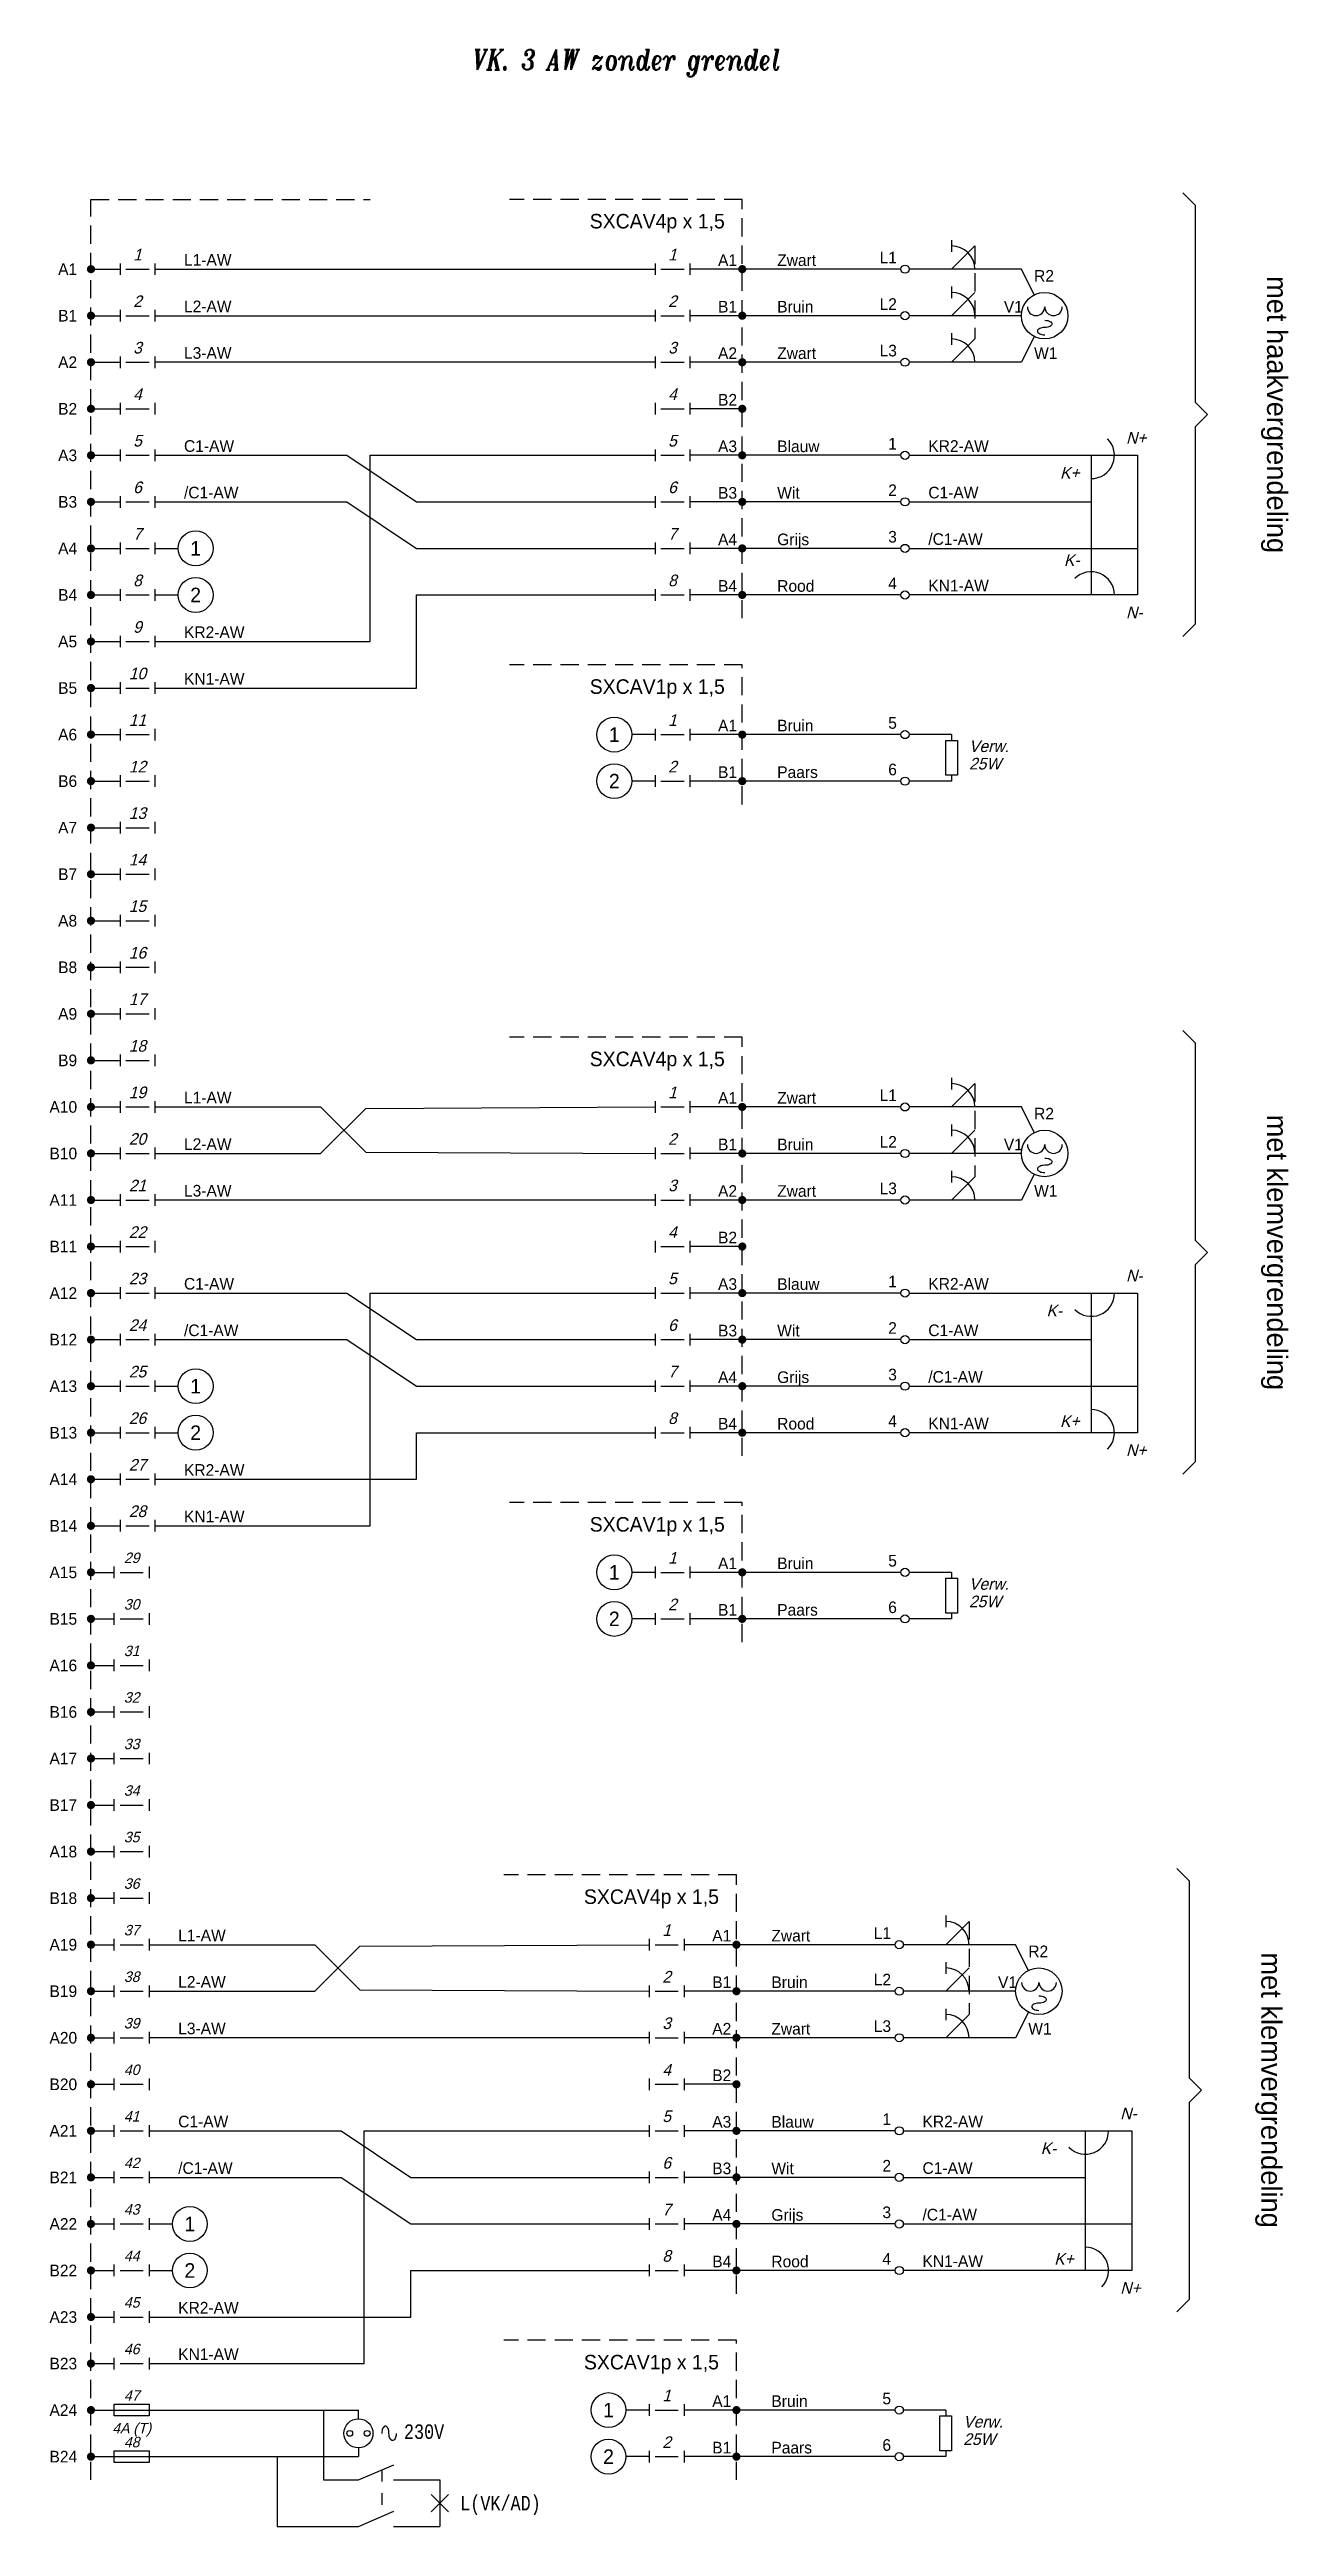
# Model space of a CAD drawing. Header units: millimetres. Extents: x -1040 to 5136, y -2580 to 8636.
# Drawn here: x 884.9 to 1097.9, y -940 to -514.2 of the extents above; entities that cross this region are included whole.
import ezdxf
from ezdxf.enums import TextEntityAlignment as Align

# ---------------------------------------------------------------- set-up
doc = ezdxf.new("R2010")
doc.units = ezdxf.units.MM
for name, pattern in [('DOT2', [3.125, 0, -3.125]), ('HIDDEN', [0.375, 0.25, -0.125]), ('HIDDEN2', [4.6875, 3.125, -1.5625]), ('PUNT', [4, 2, -2])]:
    doc.linetypes.add(name, pattern=pattern)
for name, color, linetype in [('13c', 9, 'Continuous'), ('18c', 1, 'Continuous'), ('25c', 7, 'Continuous'), ('35c', 2, 'Continuous'), ('50c', 3, 'Continuous'), ('70c', 4, 'Continuous'), ('BUITEN DIENST', 220, 'Continuous')]:
    doc.layers.add(name, color=color, linetype=linetype)
doc.layers.add('Nieuw', color=7, linetype='Continuous', true_color=0xff0505)
doc.layers.add('noprint', color=40, linetype='Continuous', plot=False)
doc.layers.add('VPframe', color=30, linetype='Continuous', plot=False)
doc.styles.add('ISO', font='isoplus')
doc.styles.add('ISO2_5', font='isoplus', dxfattribs={"height": 2.5})
doc.styles.add('ISO2S', font='isoplus', dxfattribs={"oblique": 15, "height": 2})
doc.styles.add('iso3_5', font='isoplus.shx', dxfattribs={"height": 3.5})
doc.styles.add('isoplus', font='isoplus.shx')
doc.styles.add('ITALICT', font='italict', dxfattribs={"width": 0.8})
doc.styles.add('MONO_8', font='monotxt', dxfattribs={"width": 0.8})
doc.styles.get("Standard").update_dxf_attribs({"font": 'isoplus.shx'})
doc.styles.add('TXTS', font='txt', dxfattribs={"oblique": 15})

msp = doc.modelspace()

# ---------------------------------------------------------------- texts
at = {"color": 7, "linetype": 'Continuous', "style": 'ITALICT', "width": 0.8}
msp.add_text('VK. 3 AW zonder grendel', height=3.5, dxfattribs=at).set_placement((984, -516), align=Align.MIDDLE_CENTER)
at = {"color": 7, "style": 'isoplus'}
for s, p in [('A1', (889.625, -553)), ('B1', (889.625, -561)), ('A2', (889.625, -569)), ('B2', (889.625, -577)), ('A3', (889.625, -585)), ('B3', (889.625, -593)), ('A4', (889.625, -601)), ('B4', (889.625, -609)), ('A5', (889.625, -617)), ('B5', (889.625, -625)), ('A6', (889.625, -633)), ('B6', (889.625, -641)), ('A7', (889.625, -649)), ('B7', (889.625, -657)), ('A8', (889.625, -665)), ('B8', (889.625, -673)), ('A9', (889.625, -681)), ('B9', (889.625, -689)), ('A10', (889.625, -697)), ('B10', (889.625, -705)), ('A11', (889.625, -713)), ('B11', (889.625, -721)), ('A12', (889.625, -729)), ('B12', (889.625, -737)), ('A13', (889.625, -745)), ('B13', (889.625, -753)), ('A14', (889.625, -761)), ('B14', (889.625, -769)), ('A15', (889.625, -777)), ('B15', (889.625, -785)), ('A16', (889.625, -793)), ('B16', (889.625, -801)), ('A17', (889.625, -809)), ('B17', (889.625, -817)), ('A18', (889.625, -825)), ('B18', (889.625, -833)), ('A19', (889.625, -841)), ('B19', (889.625, -849)), ('A20', (889.625, -857)), ('B20', (889.625, -865)), ('A21', (889.625, -873)), ('B21', (889.625, -881)), ('A22', (889.625, -889)), ('B22', (889.625, -897)), ('A23', (889.625, -905)), ('B23', (889.625, -913)), ('A24', (889.625, -921)), ('B24', (889.625, -929))]:
    msp.add_text(s, height=2, dxfattribs=at).set_placement(p, align=Align.RIGHT)

# ---------------------------------------------------------------- blocks, each defined once
blk = doc.blocks.new('T_SHR_B1')
at = {"color": 7}
for p, q in [((-3, 1), (-3, -1)), ((-2, 0), (2, 0)), ((3, 1), (3, -1))]:
    blk.add_line(p, q, dxfattribs=at)
at = {"color": 7, "style": 'TXTS', "oblique": 15}
blk.add_attdef('SNAME', text='', height=2, dxfattribs=at).set_placement((0, 2.5), align=Align.MIDDLE)
at = {"color": 1, "style": 'MONO_8', "width": 0.8, "flags": 1}
for tag, p in [('STATION', (0, 0)), ('LIJN', (0, 2)), ('GEBRUIK', (0, -2))]:
    blk.add_attdef(tag, text='', height=1.5, dxfattribs=at).set_placement(p, align=Align.MIDDLE)
blk = doc.blocks.new('T_VBLB1')
at = {"color": 7}
blk.add_line((0, 0), (4, 4), dxfattribs=at)
blk.add_arc((0, 0), 4, 0, 90, dxfattribs=at)
at = {"color": 7, "style": 'ISO2S', "oblique": 15}
for tag, p in [('B', (2, 5)), ('M', (-1, 2)), ('LO', (-2, -3))]:
    blk.add_attdef(tag, text='', height=2, dxfattribs=at).set_placement(p, align=Align.RIGHT)
at = {"color": 7, "style": 'ISO2_5'}
for tag, p in [('KNMT', (6, 4.5)), ('KNMB', (6, 1))]:
    blk.add_attdef(tag, p, '', height=2.5, dxfattribs=at)
at = {"color": 9, "style": 'MONO_8', "width": 0.8, "flags": 1}
for tag, p in [('STATION', (0, 0)), ('LIJN', (0, 2)), ('GEBRUIK', (0, -2))]:
    blk.add_attdef(tag, text='', height=1.5, dxfattribs=at).set_placement(p, align=Align.MIDDLE)
at = {"color": 7, "style": 'ISO2S', "oblique": 15}
blk.add_attdef('RO', (6, -3), '', height=2, dxfattribs=at)
blk = doc.blocks.new('T_LIJN')
at = {"color": 7}
blk.add_line((-1, 0), (1, 0), dxfattribs=at)
at = {"color": 7, "style": 'MONO_8', "width": 0.8, "flags": 1}
blk.add_attdef('NAME', text='', height=2.5, dxfattribs=at).set_placement((0, 4), align=Align.MIDDLE)
at = {"color": 9, "style": 'MONO_8', "width": 0.8, "flags": 1}
for tag, p in [('STATION', (0, 0)), ('LIJN', (0, 2)), ('GEBRUIK', (0, -2))]:
    blk.add_attdef(tag, text='', height=1.5, dxfattribs=at).set_placement(p, align=Align.MIDDLE)
blk = doc.blocks.new('T_WISS1')
at = {"color": 7, "linetype": 'Continuous'}
blk.add_lwpolyline([(2.5, 0, -0.051099), (2.45, -0.51, -0.064948), (2.32, -0.88, -0.104203), (2.09, -1.17, -0.174705), (1.88, -1.25, -0.174705), (1.66, -1.17, -0.104203), (1.43, -0.88, -0.064948), (1.3, -0.51, -0.051099), (1.25, 0, 0.051099), (1.2, 0.51, 0.064948), (1.07, 0.88, 0.104203), (0.84, 1.17, 0.174705), (0.62, 1.25, 0.174705), (0.41, 1.17, 0.104203), (0.18, 0.88, 0.064948), (0.05, 0.51, 0.051099), (0, 0)], format="xyb", dxfattribs=at)
blk = doc.blocks.new('T_XKLO1')
at = {"color": 7, "linetype": 'Continuous'}
blk.add_arc((0, 0), 4, 270, 45, dxfattribs=at)
at = {"color": 7, "style": 'ISO2S', "oblique": 15}
for tag, p in [('LB', (-2, 2)), ('M', (-2, -4)), ('LO', (-2, -8))]:
    blk.add_attdef(tag, text='', height=2, dxfattribs=at).set_placement(p, align=Align.RIGHT)
at = {"color": 9, "style": 'MONO_8', "width": 0.8, "flags": 1}
for tag, p in [('STATION', (0, 0)), ('LIJN', (0, 2)), ('GEBRUIK', (0, -2))]:
    blk.add_attdef(tag, text='', height=1.5, dxfattribs=at).set_placement(p, align=Align.MIDDLE)
at = {"color": 7, "style": 'ISO2S', "oblique": 15}
blk.add_attdef('RB', (6, 2), '', height=2, dxfattribs=at)
at = {"color": 7, "style": 'ISO2_5'}
for tag, p in [('KNMT', (2, -8.5)), ('KNMB', (2, -12))]:
    blk.add_attdef(tag, p, '', height=2.5, dxfattribs=at)
blk = doc.blocks.new('T_XKRB2')
at = {"color": 7, "linetype": 'Continuous'}
blk.add_arc((0, 0), 4, 0, 135, dxfattribs=at)
at = {"color": 7, "style": 'ISO2S', "oblique": 15}
for tag, p in [('LB', (-2, 6)), ('M', (-5, 1)), ('LO', (-2, -4))]:
    blk.add_attdef(tag, text='', height=2, dxfattribs=at).set_placement(p, align=Align.RIGHT)
at = {"color": 7, "style": 'ISO2_5'}
for tag, p in [('KNMT', (6, 4.5)), ('KNMB', (6, 1))]:
    blk.add_attdef(tag, p, '', height=2.5, dxfattribs=at)
at = {"color": 9, "style": 'MONO_8', "width": 0.8, "flags": 1}
for tag, p in [('STATION', (0, 0)), ('LIJN', (0, 2)), ('GEBRUIK', (0, -2))]:
    blk.add_attdef(tag, text='', height=1.5, dxfattribs=at).set_placement(p, align=Align.MIDDLE)
at = {"color": 7, "style": 'ISO2S', "oblique": 15}
blk.add_attdef('RO', (6, -4), '', height=2, dxfattribs=at)
blk = doc.blocks.new('T_W74V1')
at = {"color": 7, "linetype": 'Continuous'}
blk.add_lwpolyline([(-1, 3), (1, 3), (1, -3), (-1, -3)], close=True, dxfattribs=at)
at = {"color": 1, "style": 'MONO_8', "width": 0.8, "flags": 1}
for tag, p in [('STATION', (0, 0)), ('LIJN', (0, 2)), ('GEBRUIK', (0, -2))]:
    blk.add_attdef(tag, text='', height=1.5, dxfattribs=at).set_placement(p, align=Align.MIDDLE)
at = {"color": 7, "style": 'ISO2S', "oblique": 15}
for tag, p in [('WRNAME', (3, 1)), ('W', (3, -2))]:
    blk.add_attdef(tag, p, '', height=2, dxfattribs=at)
blk = doc.blocks.new('*U142')
at = {"color": 7}
for p, q in [((128.3, 0), (92, 0)), ((149, 0), (129.7, 0)), ((128.3, -8), (92, -8)), ((149, -8), (129.7, -8)), ((86, -16), (0, -16)), ((128.3, -16), (92, -16)), ((149, -16), (129.7, -16)), ((128.3, -32), (101, -32)), ((129.7, -32), (169, -32)), ((161, -32), (161, -56)), ((169, -32), (169, -56)), ((128.3, -40), (101, -40)), ((129.7, -40), (161, -40)), ((128.3, -48), (101, -48)), ((129.7, -48), (169, -48)), ((128.3, -56), (101, -56)), ((169, -56), (129.7, -56)), ((128.3, -80), (101, -80)), ((128.3, -88), (101, -88))]:
    blk.add_line(p, q, dxfattribs=at)
at = {"color": 7, "linetype": 'Continuous'}
for p, q in [((151.21, -4.42), (149, 0)), ((151.21, -11.58), (149, -16)), ((101, -24), (92, -24)), ((101, -32), (92, -32)), ((101, -40), (92, -40)), ((101, -48), (92, -48)), ((101, -56), (92, -56)), ((101, -80), (92, -80)), ((101, -88), (92, -88))]:
    blk.add_line(p, q, dxfattribs=at)
at = {"linetype": 'Continuous'}
for p, q in [((0, -48), (4, -48)), ((0, -56), (4, -56)), ((86, -80), (82, -80)), ((137, -80), (129.7, -80)), ((137, -80), (137, -81)), ((86, -88), (82, -88)), ((137, -88), (129.7, -88)), ((137, -87), (137, -88))]:
    blk.add_line(p, q, dxfattribs=at)
at = {"color": 7}
for points in [[(0, 0), (57, 0), (69, 0), (86, 0)], [(0, -8), (57, -8), (69, -8), (86, -8)], [(0, -32), (33, -32), (45, -40), (86, -40)], [(0, -64), (37, -64), (37, -32), (86, -32)], [(0, -40), (33, -40), (45, -48), (86, -48)], [(0, -72), (45, -72), (45, -56), (86, -56)]]:
    blk.add_lwpolyline(points, dxfattribs=at)
at = {"color": 7, "const_width": 0.7}
for points in [[(100.65, 0, 1), (101.35, 0, 1)], [(100.65, -8, 1), (101.35, -8, 1)], [(100.65, -16, 1), (101.35, -16, 1)], [(100.65, -24, 1), (101.35, -24, 1)], [(100.65, -32, 1), (101.35, -32, 1)], [(100.65, -40, 1), (101.35, -40, 1)], [(100.65, -48, 1), (101.35, -48, 1)], [(100.65, -56, 1), (101.35, -56, 1)], [(100.65, -80, 1), (101.35, -80, 1)], [(100.65, -88, 1), (101.35, -88, 1)]]:
    blk.add_lwpolyline(points, format="xyb", close=True, dxfattribs=at)
at = {"color": 7, "linetype": 'Continuous'}
blk.add_lwpolyline([(150.03, -6.48, 1), (153.03, -6.48, 1), (156.03, -6.48)], format="xyb", dxfattribs=at)
at = {"color": 7}
for centre, radius in [((129, 0), 0.7), ((153, -8), 4), ((129, -8), 0.7), ((129, -16), 0.7), ((129, -32), 0.7), ((129, -40), 0.7), ((129, -48), 0.7), ((129, -56), 0.7), ((129, -80), 0.7), ((129, -88), 0.7)]:
    blk.add_circle(centre, radius, dxfattribs=at)
at = {"linetype": 'Continuous'}
for centre in [(7, -48), (7, -56), (79, -80), (79, -88)]:
    blk.add_circle(centre, 3, dxfattribs=at)
at = {"layer": '18c', "linetype": 'HIDDEN2'}
blk.add_line((141, 4), (141, -12), dxfattribs=at)
for points in [[(101, -60), (101, 12), (61, 12)], [(101, -92), (101, -68), (61, -68)]]:
    blk.add_lwpolyline(points, dxfattribs=at)
at = {"layer": '35c', "color": 7, "linetype": 'Continuous'}
blk.add_lwpolyline([(176.76, 13.12), (178.88, 11), (178.88, -22.88), (181, -25), (178.88, -27.12), (178.88, -61), (176.76, -63.12)], dxfattribs=at)
at = {"color": 0, "rotation": 270}
for p in [(137, 4), (137, -4), (137, -12)]:
    blk.add_blockref('T_LIJN', p, dxfattribs=at)
at = {"color": 7}
for name, p, values in [('T_SHR_B1', (89, 0), {'SNAME': '1'}), ('T_SHR_B1', (89, -8), {'SNAME': '2'}), ('T_SHR_B1', (89, -16), {'SNAME': '3'}), ('T_SHR_B1', (89, -24), {'SNAME': '4'}), ('T_SHR_B1', (89, -32), {'SNAME': '5'}), ('T_XKLO1', (161, -32), {'RB': 'N+', 'M': 'K+'}), ('T_SHR_B1', (89, -40), {'SNAME': '6'}), ('T_SHR_B1', (89, -48), {'SNAME': '7'}), ('T_SHR_B1', (89, -56), {'SNAME': '8'}), ('T_SHR_B1', (89, -80), {'SNAME': '1'}), ('T_SHR_B1', (89, -88), {'SNAME': '2'})]:
    blk.add_blockref(name, p, dxfattribs=at).add_auto_attribs(values)
at = {"color": 0}
for p in [(137, 0), (137, -8), (137, -16)]:
    blk.add_blockref('T_VBLB1', p, dxfattribs=at)
at = {"color": 7, "linetype": 'Continuous', "rotation": 89.99999999999999}
blk.add_blockref('T_WISS1', (153.03, -11.29), dxfattribs=at)
at = {"color": 7}
ref = blk.add_blockref('T_XKRB2', (161, -56), dxfattribs=at)
ref.add_attrib('RO', 'N-', (167, -60), dxfattribs={"color": 7, "height": 2, "style": 'ISO2S', "oblique": 15})
ref.add_attrib('LB', 'K-', dxfattribs={"color": 7, "height": 2, "style": 'ISO2S', "oblique": 15}).set_placement((159, -51), align=Align.RIGHT)
at = {"linetype": 'Continuous'}
blk.add_blockref('T_W74V1', (137, -84), dxfattribs=at).add_auto_attribs({'WRNAME': 'Verw.', 'W': '25W'})
at = {"color": 7, "linetype": 'Continuous', "style": 'isoplus'}
for s, p in [('SXCAV4p x 1,5', (98, 7)), ('SXCAV1p x 1,5', (98, -73))]:
    blk.add_text(s, height=2.5, dxfattribs=at).set_placement(p, align=Align.RIGHT)
for s, p in [('L1-AW', (5, 0)), ('L2-AW', (5, -8)), ('L3-AW', (5, -16)), ('C1-AW', (5, -32)), ('KR2-AW', (133, -32)), ('/C1-AW', (5, -40)), ('C1-AW', (133, -40)), ('/C1-AW', (133, -48)), ('KN1-AW', (133, -56)), ('KR2-AW', (5, -64)), ('KN1-AW', (5, -72))]:
    blk.add_text(s, height=2, dxfattribs=at).set_placement(p, align=Align.BOTTOM_LEFT)
at = {"color": 7, "style": 'isoplus'}
for s, p in [('A1', (96.84, 0.55)), ('Zwart', (107.01, 0.55)), ('B1', (96.84, -7.45)), ('Bruin', (107.01, -7.45)), ('A2', (96.84, -15.45)), ('Zwart', (107.01, -15.45)), ('B2', (96.84, -23.45)), ('A3', (96.84, -31.45)), ('Blauw', (107.01, -31.45)), ('B3', (96.84, -39.45)), ('Wit', (107.01, -39.45)), ('A4', (96.84, -47.45)), ('Grijs', (107.01, -47.45)), ('B4', (96.84, -55.45)), ('Rood', (107.01, -55.45)), ('A1', (96.84, -79.45)), ('Bruin', (107.01, -79.45)), ('B1', (96.84, -87.45)), ('Paars', (107.01, -87.45))]:
    blk.add_text(s, height=2, dxfattribs=at).set_placement(p)
for s, p in [('L1', (127.59, 1)), ('L2', (127.59, -7)), ('L3', (127.59, -15)), ('1', (127.59, -31)), ('2', (127.59, -39)), ('3', (127.59, -47)), ('4', (127.59, -55)), ('5', (127.59, -79)), ('6', (127.59, -87))]:
    blk.add_text(s, height=2, dxfattribs=at).set_placement(p, align=Align.RIGHT)
at = {"color": 7, "linetype": 'HIDDEN', "style": 'isoplus'}
for s, p in [('R2', (151.19, -2.15)), ('V1', (145.99, -7.45)), ('W1', (151.19, -15.44))]:
    blk.add_text(s, height=2, dxfattribs=at).set_placement(p)
at = {"color": 2, "linetype": 'HIDDEN2', "style": 'isoplus'}
blk.add_text('met haakvergrendeling', height=3.5, rotation=270, dxfattribs=at).set_placement((193, -25), align=Align.MIDDLE_CENTER)
at = {"linetype": 'Continuous'}
for s, p in [('1', (7, -48)), ('2', (7, -56)), ('1', (79, -80)), ('2', (79, -88))]:
    blk.add_text(s, height=2.5, dxfattribs=at).set_placement(p, align=Align.MIDDLE_CENTER)
for tag, p in [('AWKABELKOP', (98, 14)), ('VERWARMINGKABELKOP', (98, -66))]:
    blk.add_attdef(tag, text='', height=2.5, dxfattribs=at).set_placement(p, align=Align.RIGHT)
at = {"layer": '35c', "linetype": 'Continuous', "style": 'iso3_5'}
blk.add_attdef('AW', text='', height=3.5, rotation=270, dxfattribs=at).set_placement((185, -25), align=Align.MIDDLE_CENTER)
blk = doc.blocks.new('T_SP736O')
at = {"color": 7}
for centre, radius in [((0, 0), 2.5), ((-1.5, 0), 0.5), ((1.5, 0), 0.5)]:
    blk.add_circle(centre, radius, dxfattribs=at)
at = {"color": 7, "style": 'ISO2S', "oblique": 15}
blk.add_attdef('L1', text='', height=2, dxfattribs=at).set_placement((-3, 3.12), align=Align.RIGHT)
blk.add_attdef('L2', (3, 3.12), '', height=2, dxfattribs=at)
at = {"color": 9, "style": 'MONO_8', "width": 0.8, "flags": 1}
for tag, p in [('STATION', (0, 0)), ('LIJN', (0, 2)), ('GEBRUIK', (0, -2))]:
    blk.add_attdef(tag, text='', height=1.5, dxfattribs=at).set_placement(p, align=Align.MIDDLE)
at = {"color": 7, "style": 'MONO_8', "width": 0.8}
blk.add_attdef('SPNAME', text='', height=2.5, dxfattribs=at).set_placement((0, -5), align=Align.MIDDLE)
blk = doc.blocks.new('T_L71V1')
at = {"color": 2, "linetype": 'Continuous'}
for p, q in [((-1.5, 1.5), (1.5, -1.5)), ((-1.5, -1.5), (1.5, 1.5))]:
    blk.add_line(p, q, dxfattribs=at)
at = {"color": 7, "style": 'MONO_8', "width": 0.8}
for tag, p, height in [('FT', (3.5, 2.5), 2), ('LNAME', (3.5, -1.25), 2.5)]:
    blk.add_attdef(tag, p, '', height=height, dxfattribs=at)
at = {"color": 9, "style": 'MONO_8', "width": 0.8, "flags": 1}
for tag, p in [('STATION', (0, 0)), ('LIJN', (0, 2)), ('GEBRUIK', (0, -2))]:
    blk.add_attdef(tag, text='', height=1.5, dxfattribs=at).set_placement(p, align=Align.MIDDLE)
at = {"color": 7, "style": 'ISO'}
blk.add_attdef('W', (3.5, -4.5), '', height=2, dxfattribs=at)
blk = doc.blocks.new('knooppunt')
at = {"linetype": 'Continuous', "const_width": 0.7}
blk.add_lwpolyline([(-0.35, 0, 1), (0.35, 0, 1)], format="xyb", close=True, dxfattribs=at)
blk = doc.blocks.new('*U153')
at = {"linetype": 'Continuous'}
for p, q in [((-2, -1), (-2, 1)), ((-2, 1), (4, 1)), ((4, 1), (4, -1)), ((4, -1), (-2, -1))]:
    blk.add_line(p, q, dxfattribs=at)
blk.add_line((-2, 0), (4, 0))
at = {"style": 'isoplus', "oblique": 15}
blk.add_attdef('XTRTXTTOP', text='', height=1.8, dxfattribs=at).set_placement((1, 4), align=Align.CENTER)
blk.add_attdef('SNAME', text='', height=1.8, dxfattribs=at).set_placement((1, 2.5), align=Align.MIDDLE)
blk.add_attdef('XTRTXTBOT', text='', height=1.8, dxfattribs=at).set_placement((1, -4), align=Align.TOP_CENTER)
at = {"style": 'isoplus'}
blk.add_attdef('W', text='', height=1.8, dxfattribs=at).set_placement((1, -2.5), align=Align.MIDDLE)
blk = doc.blocks.new('*U157')
at = {"linetype": 'Continuous'}
for p, q in [((-2, -1), (-2, 1)), ((-2, 1), (4, 1)), ((4, 1), (4, -1)), ((4, -1), (-2, -1))]:
    blk.add_line(p, q, dxfattribs=at)
blk.add_line((-2, 0), (4, 0))
at = {"style": 'isoplus', "oblique": 15}
blk.add_attdef('XTRTXTTOP', text='', height=1.8, dxfattribs=at).set_placement((1, 4), align=Align.CENTER)
blk.add_attdef('SNAME', text='', height=1.8, dxfattribs=at).set_placement((1, 2.5), align=Align.MIDDLE)
blk.add_attdef('XTRTXTBOT', text='', height=1.8, dxfattribs=at).set_placement((1, -4), align=Align.TOP_CENTER)
at = {"style": 'isoplus'}
blk.add_attdef('W', text='', height=1.8, dxfattribs=at).set_placement((1, -2.5), align=Align.MIDDLE)
blk = doc.blocks.new('*U158')
at = {"linetype": 'Continuous'}
for p, q in [((-2, -1), (-2, 1)), ((4, 1), (4, -1))]:
    blk.add_line(p, q, dxfattribs=at)
blk.add_line((-1, 0), (3, 0))
at = {"style": 'isoplus', "oblique": 15}
blk.add_attdef('XTRTXTTOP', text='', height=1.8, dxfattribs=at).set_placement((1, 4), align=Align.CENTER)
blk.add_attdef('SNAME', text='', height=1.8, dxfattribs=at).set_placement((1, 2.5), align=Align.MIDDLE)
blk.add_attdef('XTRTXTBOT', text='', height=1.8, dxfattribs=at).set_placement((1, -4), align=Align.TOP_CENTER)
at = {"style": 'isoplus'}
blk.add_attdef('W', text='', height=1.8, dxfattribs=at).set_placement((1, -2.5), align=Align.MIDDLE)
blk = doc.blocks.new('*U159')
at = {"linetype": 'Continuous'}
for p, q in [((-2, -1), (-2, 1)), ((4, 1), (4, -1))]:
    blk.add_line(p, q, dxfattribs=at)
blk.add_line((-1, 0), (3, 0))
at = {"style": 'isoplus', "oblique": 15}
blk.add_attdef('XTRTXTTOP', text='', height=1.8, dxfattribs=at).set_placement((1, 4), align=Align.CENTER)
blk.add_attdef('SNAME', text='', height=1.8, dxfattribs=at).set_placement((1, 2.5), align=Align.MIDDLE)
blk.add_attdef('XTRTXTBOT', text='', height=1.8, dxfattribs=at).set_placement((1, -4), align=Align.TOP_CENTER)
at = {"style": 'isoplus'}
blk.add_attdef('W', text='', height=1.8, dxfattribs=at).set_placement((1, -2.5), align=Align.MIDDLE)
blk = doc.blocks.new('*U160')
at = {"linetype": 'Continuous'}
for p, q in [((-2, -1), (-2, 1)), ((4, 1), (4, -1))]:
    blk.add_line(p, q, dxfattribs=at)
blk.add_line((-1, 0), (3, 0))
at = {"style": 'isoplus', "oblique": 15}
blk.add_attdef('XTRTXTTOP', text='', height=1.8, dxfattribs=at).set_placement((1, 4), align=Align.CENTER)
blk.add_attdef('SNAME', text='', height=1.8, dxfattribs=at).set_placement((1, 2.5), align=Align.MIDDLE)
blk.add_attdef('XTRTXTBOT', text='', height=1.8, dxfattribs=at).set_placement((1, -4), align=Align.TOP_CENTER)
at = {"style": 'isoplus'}
blk.add_attdef('W', text='', height=1.8, dxfattribs=at).set_placement((1, -2.5), align=Align.MIDDLE)
blk = doc.blocks.new('*U161')
at = {"linetype": 'Continuous'}
for p, q in [((-2, -1), (-2, 1)), ((4, 1), (4, -1))]:
    blk.add_line(p, q, dxfattribs=at)
blk.add_line((-1, 0), (3, 0))
at = {"style": 'isoplus', "oblique": 15}
blk.add_attdef('XTRTXTTOP', text='', height=1.8, dxfattribs=at).set_placement((1, 4), align=Align.CENTER)
blk.add_attdef('SNAME', text='', height=1.8, dxfattribs=at).set_placement((1, 2.5), align=Align.MIDDLE)
blk.add_attdef('XTRTXTBOT', text='', height=1.8, dxfattribs=at).set_placement((1, -4), align=Align.TOP_CENTER)
at = {"style": 'isoplus'}
blk.add_attdef('W', text='', height=1.8, dxfattribs=at).set_placement((1, -2.5), align=Align.MIDDLE)
blk = doc.blocks.new('*U162')
at = {"linetype": 'Continuous'}
for p, q in [((-2, -1), (-2, 1)), ((4, 1), (4, -1))]:
    blk.add_line(p, q, dxfattribs=at)
blk.add_line((-1, 0), (3, 0))
at = {"style": 'isoplus', "oblique": 15}
blk.add_attdef('XTRTXTTOP', text='', height=1.8, dxfattribs=at).set_placement((1, 4), align=Align.CENTER)
blk.add_attdef('SNAME', text='', height=1.8, dxfattribs=at).set_placement((1, 2.5), align=Align.MIDDLE)
blk.add_attdef('XTRTXTBOT', text='', height=1.8, dxfattribs=at).set_placement((1, -4), align=Align.TOP_CENTER)
at = {"style": 'isoplus'}
blk.add_attdef('W', text='', height=1.8, dxfattribs=at).set_placement((1, -2.5), align=Align.MIDDLE)
blk = doc.blocks.new('*U143')
at = {"linetype": 'Continuous'}
for p, q in [((-2, -1), (-2, 1)), ((4, 1), (4, -1))]:
    blk.add_line(p, q, dxfattribs=at)
blk.add_line((-1, 0), (3, 0))
at = {"style": 'isoplus', "oblique": 15}
blk.add_attdef('XTRTXTTOP', text='', height=1.8, dxfattribs=at).set_placement((1, 4), align=Align.CENTER)
blk.add_attdef('SNAME', text='', height=1.8, dxfattribs=at).set_placement((1, 2.5), align=Align.MIDDLE)
blk.add_attdef('XTRTXTBOT', text='', height=1.8, dxfattribs=at).set_placement((1, -4), align=Align.TOP_CENTER)
at = {"style": 'isoplus'}
blk.add_attdef('W', text='', height=1.8, dxfattribs=at).set_placement((1, -2.5), align=Align.MIDDLE)
blk = doc.blocks.new('*U144')
at = {"linetype": 'Continuous'}
for p, q in [((-2, -1), (-2, 1)), ((4, 1), (4, -1))]:
    blk.add_line(p, q, dxfattribs=at)
blk.add_line((-1, 0), (3, 0))
at = {"style": 'isoplus', "oblique": 15}
blk.add_attdef('XTRTXTTOP', text='', height=1.8, dxfattribs=at).set_placement((1, 4), align=Align.CENTER)
blk.add_attdef('SNAME', text='', height=1.8, dxfattribs=at).set_placement((1, 2.5), align=Align.MIDDLE)
blk.add_attdef('XTRTXTBOT', text='', height=1.8, dxfattribs=at).set_placement((1, -4), align=Align.TOP_CENTER)
at = {"style": 'isoplus'}
blk.add_attdef('W', text='', height=1.8, dxfattribs=at).set_placement((1, -2.5), align=Align.MIDDLE)
blk = doc.blocks.new('*U145')
at = {"linetype": 'Continuous'}
for p, q in [((-2, -1), (-2, 1)), ((4, 1), (4, -1))]:
    blk.add_line(p, q, dxfattribs=at)
blk.add_line((-1, 0), (3, 0))
at = {"style": 'isoplus', "oblique": 15}
blk.add_attdef('XTRTXTTOP', text='', height=1.8, dxfattribs=at).set_placement((1, 4), align=Align.CENTER)
blk.add_attdef('SNAME', text='', height=1.8, dxfattribs=at).set_placement((1, 2.5), align=Align.MIDDLE)
blk.add_attdef('XTRTXTBOT', text='', height=1.8, dxfattribs=at).set_placement((1, -4), align=Align.TOP_CENTER)
at = {"style": 'isoplus'}
blk.add_attdef('W', text='', height=1.8, dxfattribs=at).set_placement((1, -2.5), align=Align.MIDDLE)
blk = doc.blocks.new('*U146')
at = {"linetype": 'Continuous'}
for p, q in [((-2, -1), (-2, 1)), ((4, 1), (4, -1))]:
    blk.add_line(p, q, dxfattribs=at)
blk.add_line((-1, 0), (3, 0))
at = {"style": 'isoplus', "oblique": 15}
blk.add_attdef('XTRTXTTOP', text='', height=1.8, dxfattribs=at).set_placement((1, 4), align=Align.CENTER)
blk.add_attdef('SNAME', text='', height=1.8, dxfattribs=at).set_placement((1, 2.5), align=Align.MIDDLE)
blk.add_attdef('XTRTXTBOT', text='', height=1.8, dxfattribs=at).set_placement((1, -4), align=Align.TOP_CENTER)
at = {"style": 'isoplus'}
blk.add_attdef('W', text='', height=1.8, dxfattribs=at).set_placement((1, -2.5), align=Align.MIDDLE)
blk = doc.blocks.new('*U147')
at = {"linetype": 'Continuous'}
for p, q in [((-2, -1), (-2, 1)), ((4, 1), (4, -1))]:
    blk.add_line(p, q, dxfattribs=at)
blk.add_line((-1, 0), (3, 0))
at = {"style": 'isoplus', "oblique": 15}
blk.add_attdef('XTRTXTTOP', text='', height=1.8, dxfattribs=at).set_placement((1, 4), align=Align.CENTER)
blk.add_attdef('SNAME', text='', height=1.8, dxfattribs=at).set_placement((1, 2.5), align=Align.MIDDLE)
blk.add_attdef('XTRTXTBOT', text='', height=1.8, dxfattribs=at).set_placement((1, -4), align=Align.TOP_CENTER)
at = {"style": 'isoplus'}
blk.add_attdef('W', text='', height=1.8, dxfattribs=at).set_placement((1, -2.5), align=Align.MIDDLE)
blk = doc.blocks.new('*U148')
at = {"linetype": 'Continuous'}
for p, q in [((-2, -1), (-2, 1)), ((4, 1), (4, -1))]:
    blk.add_line(p, q, dxfattribs=at)
blk.add_line((-1, 0), (3, 0))
at = {"style": 'isoplus', "oblique": 15}
blk.add_attdef('XTRTXTTOP', text='', height=1.8, dxfattribs=at).set_placement((1, 4), align=Align.CENTER)
blk.add_attdef('SNAME', text='', height=1.8, dxfattribs=at).set_placement((1, 2.5), align=Align.MIDDLE)
blk.add_attdef('XTRTXTBOT', text='', height=1.8, dxfattribs=at).set_placement((1, -4), align=Align.TOP_CENTER)
at = {"style": 'isoplus'}
blk.add_attdef('W', text='', height=1.8, dxfattribs=at).set_placement((1, -2.5), align=Align.MIDDLE)
blk = doc.blocks.new('*U149')
at = {"linetype": 'Continuous'}
for p, q in [((-2, -1), (-2, 1)), ((4, 1), (4, -1))]:
    blk.add_line(p, q, dxfattribs=at)
blk.add_line((-1, 0), (3, 0))
at = {"style": 'isoplus', "oblique": 15}
blk.add_attdef('XTRTXTTOP', text='', height=1.8, dxfattribs=at).set_placement((1, 4), align=Align.CENTER)
blk.add_attdef('SNAME', text='', height=1.8, dxfattribs=at).set_placement((1, 2.5), align=Align.MIDDLE)
blk.add_attdef('XTRTXTBOT', text='', height=1.8, dxfattribs=at).set_placement((1, -4), align=Align.TOP_CENTER)
at = {"style": 'isoplus'}
blk.add_attdef('W', text='', height=1.8, dxfattribs=at).set_placement((1, -2.5), align=Align.MIDDLE)
blk = doc.blocks.new('*U150')
at = {"linetype": 'Continuous'}
for p, q in [((-2, -1), (-2, 1)), ((4, 1), (4, -1))]:
    blk.add_line(p, q, dxfattribs=at)
blk.add_line((-1, 0), (3, 0))
at = {"style": 'isoplus', "oblique": 15}
blk.add_attdef('XTRTXTTOP', text='', height=1.8, dxfattribs=at).set_placement((1, 4), align=Align.CENTER)
blk.add_attdef('SNAME', text='', height=1.8, dxfattribs=at).set_placement((1, 2.5), align=Align.MIDDLE)
blk.add_attdef('XTRTXTBOT', text='', height=1.8, dxfattribs=at).set_placement((1, -4), align=Align.TOP_CENTER)
at = {"style": 'isoplus'}
blk.add_attdef('W', text='', height=1.8, dxfattribs=at).set_placement((1, -2.5), align=Align.MIDDLE)
blk = doc.blocks.new('*U151')
at = {"linetype": 'Continuous'}
for p, q in [((-2, -1), (-2, 1)), ((4, 1), (4, -1))]:
    blk.add_line(p, q, dxfattribs=at)
blk.add_line((-1, 0), (3, 0))
at = {"style": 'isoplus', "oblique": 15}
blk.add_attdef('XTRTXTTOP', text='', height=1.8, dxfattribs=at).set_placement((1, 4), align=Align.CENTER)
blk.add_attdef('SNAME', text='', height=1.8, dxfattribs=at).set_placement((1, 2.5), align=Align.MIDDLE)
blk.add_attdef('XTRTXTBOT', text='', height=1.8, dxfattribs=at).set_placement((1, -4), align=Align.TOP_CENTER)
at = {"style": 'isoplus'}
blk.add_attdef('W', text='', height=1.8, dxfattribs=at).set_placement((1, -2.5), align=Align.MIDDLE)
blk = doc.blocks.new('*U152')
at = {"linetype": 'Continuous'}
for p, q in [((-2, -1), (-2, 1)), ((4, 1), (4, -1))]:
    blk.add_line(p, q, dxfattribs=at)
blk.add_line((-1, 0), (3, 0))
at = {"style": 'isoplus', "oblique": 15}
blk.add_attdef('XTRTXTTOP', text='', height=1.8, dxfattribs=at).set_placement((1, 4), align=Align.CENTER)
blk.add_attdef('SNAME', text='', height=1.8, dxfattribs=at).set_placement((1, 2.5), align=Align.MIDDLE)
blk.add_attdef('XTRTXTBOT', text='', height=1.8, dxfattribs=at).set_placement((1, -4), align=Align.TOP_CENTER)
at = {"style": 'isoplus'}
blk.add_attdef('W', text='', height=1.8, dxfattribs=at).set_placement((1, -2.5), align=Align.MIDDLE)
blk = doc.blocks.new('*U154')
at = {"linetype": 'Continuous'}
for p, q in [((-2, -1), (-2, 1)), ((4, 1), (4, -1))]:
    blk.add_line(p, q, dxfattribs=at)
blk.add_line((-1, 0), (3, 0))
at = {"style": 'isoplus', "oblique": 15}
blk.add_attdef('XTRTXTTOP', text='', height=1.8, dxfattribs=at).set_placement((1, 4), align=Align.CENTER)
blk.add_attdef('SNAME', text='', height=1.8, dxfattribs=at).set_placement((1, 2.5), align=Align.MIDDLE)
blk.add_attdef('XTRTXTBOT', text='', height=1.8, dxfattribs=at).set_placement((1, -4), align=Align.TOP_CENTER)
at = {"style": 'isoplus'}
blk.add_attdef('W', text='', height=1.8, dxfattribs=at).set_placement((1, -2.5), align=Align.MIDDLE)
blk = doc.blocks.new('*U155')
at = {"linetype": 'Continuous'}
for p, q in [((-2, -1), (-2, 1)), ((4, 1), (4, -1))]:
    blk.add_line(p, q, dxfattribs=at)
blk.add_line((-1, 0), (3, 0))
at = {"style": 'isoplus', "oblique": 15}
blk.add_attdef('XTRTXTTOP', text='', height=1.8, dxfattribs=at).set_placement((1, 4), align=Align.CENTER)
blk.add_attdef('SNAME', text='', height=1.8, dxfattribs=at).set_placement((1, 2.5), align=Align.MIDDLE)
blk.add_attdef('XTRTXTBOT', text='', height=1.8, dxfattribs=at).set_placement((1, -4), align=Align.TOP_CENTER)
at = {"style": 'isoplus'}
blk.add_attdef('W', text='', height=1.8, dxfattribs=at).set_placement((1, -2.5), align=Align.MIDDLE)
blk = doc.blocks.new('*U156')
at = {"linetype": 'Continuous'}
for p, q in [((-2, -1), (-2, 1)), ((4, 1), (4, -1))]:
    blk.add_line(p, q, dxfattribs=at)
blk.add_line((-1, 0), (3, 0))
at = {"style": 'isoplus', "oblique": 15}
blk.add_attdef('XTRTXTTOP', text='', height=1.8, dxfattribs=at).set_placement((1, 4), align=Align.CENTER)
blk.add_attdef('SNAME', text='', height=1.8, dxfattribs=at).set_placement((1, 2.5), align=Align.MIDDLE)
blk.add_attdef('XTRTXTBOT', text='', height=1.8, dxfattribs=at).set_placement((1, -4), align=Align.TOP_CENTER)
at = {"style": 'isoplus'}
blk.add_attdef('W', text='', height=1.8, dxfattribs=at).set_placement((1, -2.5), align=Align.MIDDLE)
blk = doc.blocks.new('T_XKRO2')
at = {"color": 7, "linetype": 'Continuous'}
blk.add_arc((0, 0), 4, 225, 0, dxfattribs=at)
at = {"color": 7, "style": 'ISO2S', "oblique": 15}
for tag, p in [('LB', (-2, 2)), ('M', (-5, -4)), ('LO', (-2, -8))]:
    blk.add_attdef(tag, text='', height=2, dxfattribs=at).set_placement(p, align=Align.RIGHT)
at = {"color": 9, "style": 'MONO_8', "width": 0.8, "flags": 1}
for tag, p in [('STATION', (0, 0)), ('LIJN', (0, 2)), ('GEBRUIK', (0, -2))]:
    blk.add_attdef(tag, text='', height=1.5, dxfattribs=at).set_placement(p, align=Align.MIDDLE)
at = {"color": 7, "style": 'ISO2S', "oblique": 15}
blk.add_attdef('RB', (6, 2), '', height=2, dxfattribs=at)
at = {"color": 7, "style": 'ISO2_5'}
for tag, p in [('KNMT', (2, -8.5)), ('KNMB', (2, -12))]:
    blk.add_attdef(tag, p, '', height=2.5, dxfattribs=at)
blk = doc.blocks.new('T_XKRB1')
at = {"color": 7, "linetype": 'Continuous'}
blk.add_arc((0, 0), 4, 315, 90, dxfattribs=at)
at = {"color": 7, "style": 'ISO2S', "oblique": 15}
for tag, p in [('LB', (-2, 6)), ('M', (-2, 1)), ('LO', (-2, -4))]:
    blk.add_attdef(tag, text='', height=2, dxfattribs=at).set_placement(p, align=Align.RIGHT)
at = {"color": 7, "style": 'ISO2_5'}
for tag, p in [('KNMT', (6, 4.5)), ('KNMB', (6, 1))]:
    blk.add_attdef(tag, p, '', height=2.5, dxfattribs=at)
at = {"color": 9, "style": 'MONO_8', "width": 0.8, "flags": 1}
for tag, p in [('STATION', (0, 0)), ('LIJN', (0, 2)), ('GEBRUIK', (0, -2))]:
    blk.add_attdef(tag, text='', height=1.5, dxfattribs=at).set_placement(p, align=Align.MIDDLE)
at = {"color": 7, "style": 'ISO2S', "oblique": 15}
blk.add_attdef('RO', (6, -4), '', height=2, dxfattribs=at)
blk = doc.blocks.new('*U166')
at = {"color": 7}
for p, q in [((128.3, 0), (92, 0)), ((149, 0), (129.7, 0)), ((128.3, -8), (92, -8)), ((149, -8), (129.7, -8)), ((86, -16), (0, -16)), ((128.3, -16), (92, -16)), ((149, -16), (129.7, -16)), ((37, -72), (37, -32)), ((37, -32), (86, -32)), ((128.3, -32), (101, -32)), ((129.7, -32), (169, -32)), ((161, -32), (161, -56)), ((169, -32), (169, -56)), ((128.3, -40), (101, -40)), ((129.7, -40), (161, -40)), ((128.3, -48), (101, -48)), ((129.7, -48), (169, -48)), ((128.3, -56), (101, -56)), ((169, -56), (129.7, -56)), ((0, -64), (45, -64)), ((128.3, -80), (101, -80)), ((128.3, -88), (101, -88))]:
    blk.add_line(p, q, dxfattribs=at)
at = {"color": 7, "linetype": 'Continuous'}
for p, q in [((151.21, -4.42), (149, 0)), ((151.21, -11.58), (149, -16)), ((101, -24), (92, -24)), ((101, -32), (92, -32)), ((101, -40), (92, -40)), ((101, -48), (92, -48)), ((101, -56), (92, -56)), ((101, -80), (92, -80)), ((101, -88), (92, -88))]:
    blk.add_line(p, q, dxfattribs=at)
at = {"linetype": 'Continuous'}
for p, q in [((0, -48), (4, -48)), ((0, -56), (4, -56)), ((86, -80), (82, -80)), ((137, -80), (129.7, -80)), ((137, -80), (137, -81)), ((86, -88), (82, -88)), ((137, -88), (129.7, -88)), ((137, -87), (137, -88))]:
    blk.add_line(p, q, dxfattribs=at)
at = {"color": 7}
for points in [[(0, 0), (28.5, 0)], [(0, -8), (28.5, -8)], [(0, -32), (33, -32), (45, -40), (86, -40)], [(0, -40), (33, -40), (45, -48), (86, -48)], [(45, -64), (45, -56), (86, -56)], [(0, -72), (37, -72)]]:
    blk.add_lwpolyline(points, dxfattribs=at)
at = {"color": 7, "const_width": 0.7}
for points in [[(100.65, 0, 1), (101.35, 0, 1)], [(100.65, -8, 1), (101.35, -8, 1)], [(100.65, -16, 1), (101.35, -16, 1)], [(100.65, -24, 1), (101.35, -24, 1)], [(100.65, -32, 1), (101.35, -32, 1)], [(100.65, -40, 1), (101.35, -40, 1)], [(100.65, -48, 1), (101.35, -48, 1)], [(100.65, -56, 1), (101.35, -56, 1)], [(100.65, -80, 1), (101.35, -80, 1)], [(100.65, -88, 1), (101.35, -88, 1)]]:
    blk.add_lwpolyline(points, format="xyb", close=True, dxfattribs=at)
at = {"color": 7, "linetype": 'Continuous'}
blk.add_lwpolyline([(150.03, -6.48, 1), (153.03, -6.48, 1), (156.03, -6.48)], format="xyb", dxfattribs=at)
at = {"color": 7}
for centre, radius in [((129, 0), 0.7), ((153, -8), 4), ((129, -8), 0.7), ((129, -16), 0.7), ((129, -32), 0.7), ((129, -40), 0.7), ((129, -48), 0.7), ((129, -56), 0.7), ((129, -80), 0.7), ((129, -88), 0.7)]:
    blk.add_circle(centre, radius, dxfattribs=at)
at = {"linetype": 'Continuous'}
for centre in [(7, -48), (7, -56), (79, -80), (79, -88)]:
    blk.add_circle(centre, 3, dxfattribs=at)
at = {"layer": '18c', "linetype": 'HIDDEN2'}
blk.add_line((141, 4), (141, -12), dxfattribs=at)
for points in [[(101, -60), (101, 12), (61, 12)], [(101, -92), (101, -68), (61, -68)]]:
    blk.add_lwpolyline(points, dxfattribs=at)
at = {"layer": '35c', "color": 7, "linetype": 'Continuous'}
blk.add_lwpolyline([(176.76, 13.12), (178.88, 11), (178.88, -22.88), (181, -25), (178.88, -27.12), (178.88, -61), (176.76, -63.12)], dxfattribs=at)
at = {"color": 0, "rotation": 270}
for p in [(137, 4), (137, -4), (137, -12)]:
    blk.add_blockref('T_LIJN', p, dxfattribs=at)
at = {"color": 7}
for p, values in [((89, 0), {'SNAME': '1'}), ((89, -8), {'SNAME': '2'}), ((89, -16), {'SNAME': '3'}), ((89, -24), {'SNAME': '4'}), ((89, -32), {'SNAME': '5'}), ((89, -40), {'SNAME': '6'}), ((89, -48), {'SNAME': '7'}), ((89, -56), {'SNAME': '8'}), ((89, -80), {'SNAME': '1'}), ((89, -88), {'SNAME': '2'})]:
    blk.add_blockref('T_SHR_B1', p, dxfattribs=at).add_auto_attribs(values)
at = {"color": 0}
for p in [(137, 0), (137, -8), (137, -16)]:
    blk.add_blockref('T_VBLB1', p, dxfattribs=at)
at = {"color": 7, "linetype": 'Continuous', "rotation": 89.99999999999999}
blk.add_blockref('T_WISS1', (153.03, -11.29), dxfattribs=at)
at = {"color": 1}
for name, p, values in [('T_XKRO2', (161, -32), {'RB': 'N-', 'M': 'K-'}), ('T_XKRB1', (161, -56), {'RO': 'N+', 'M': 'K+'})]:
    blk.add_blockref(name, p, dxfattribs=at).add_auto_attribs(values)
at = {"linetype": 'Continuous'}
blk.add_blockref('T_W74V1', (137, -84), dxfattribs=at).add_auto_attribs({'WRNAME': 'Verw.', 'W': '25W'})
at = {"color": 7, "linetype": 'Continuous', "style": 'isoplus'}
for s, p in [('SXCAV4p x 1,5', (98, 7)), ('SXCAV1p x 1,5', (98, -73))]:
    blk.add_text(s, height=2.5, dxfattribs=at).set_placement(p, align=Align.RIGHT)
for s, p in [('L1-AW', (5, 0)), ('L2-AW', (5, -8)), ('L3-AW', (5, -16)), ('C1-AW', (5, -32)), ('KR2-AW', (133, -32)), ('/C1-AW', (5, -40)), ('C1-AW', (133, -40)), ('/C1-AW', (133, -48)), ('KN1-AW', (133, -56)), ('KR2-AW', (5, -64)), ('KN1-AW', (5, -72))]:
    blk.add_text(s, height=2, dxfattribs=at).set_placement(p, align=Align.BOTTOM_LEFT)
at = {"color": 7, "style": 'isoplus'}
for s, p in [('A1', (96.84, 0.55)), ('Zwart', (107.01, 0.55)), ('B1', (96.84, -7.45)), ('Bruin', (107.01, -7.45)), ('A2', (96.84, -15.45)), ('Zwart', (107.01, -15.45)), ('B2', (96.84, -23.45)), ('A3', (96.84, -31.45)), ('Blauw', (107.01, -31.45)), ('B3', (96.84, -39.45)), ('Wit', (107.01, -39.45)), ('A4', (96.84, -47.45)), ('Grijs', (107.01, -47.45)), ('B4', (96.84, -55.45)), ('Rood', (107.01, -55.45)), ('A1', (96.84, -79.45)), ('Bruin', (107.01, -79.45)), ('B1', (96.84, -87.45)), ('Paars', (107.01, -87.45))]:
    blk.add_text(s, height=2, dxfattribs=at).set_placement(p)
for s, p in [('L1', (127.59, 1)), ('L2', (127.59, -7)), ('L3', (127.59, -15)), ('1', (127.59, -31)), ('2', (127.59, -39)), ('3', (127.59, -47)), ('4', (127.59, -55)), ('5', (127.59, -79)), ('6', (127.59, -87))]:
    blk.add_text(s, height=2, dxfattribs=at).set_placement(p, align=Align.RIGHT)
at = {"color": 7, "linetype": 'HIDDEN', "style": 'isoplus'}
for s, p in [('R2', (151.19, -2.15)), ('V1', (145.99, -7.45)), ('W1', (151.19, -15.44))]:
    blk.add_text(s, height=2, dxfattribs=at).set_placement(p)
at = {"color": 2, "linetype": 'HIDDEN2', "style": 'isoplus'}
blk.add_text('met klemvergrendeling', height=3.5, rotation=270, dxfattribs=at).set_placement((193, -25), align=Align.MIDDLE_CENTER)
at = {"linetype": 'Continuous'}
for s, p in [('1', (7, -48)), ('2', (7, -56)), ('1', (79, -80)), ('2', (79, -88))]:
    blk.add_text(s, height=2.5, dxfattribs=at).set_placement(p, align=Align.MIDDLE_CENTER)
for tag, p in [('AWKABELKOP', (98, 14)), ('VERWARMINGKABELKOP', (98, -66))]:
    blk.add_attdef(tag, text='', height=2.5, dxfattribs=at).set_placement(p, align=Align.RIGHT)
at = {"layer": '35c', "linetype": 'Continuous', "style": 'iso3_5'}
blk.add_attdef('AW', text='', height=3.5, rotation=270, dxfattribs=at).set_placement((185, -25), align=Align.MIDDLE_CENTER)
blk = doc.blocks.new('zekering')
at = {"color": 7, "linetype": 'Continuous'}
blk.add_lwpolyline([(3, -1), (-3, -1), (-3, 1), (3, 1)], close=True, dxfattribs=at)
at = {"color": 7, "style": 'isoplus', "oblique": 15}
blk.add_attdef('SNAME', text='', height=1.8, dxfattribs=at).set_placement((0, 2.5), align=Align.MIDDLE)
at = {"color": 7, "style": 'isoplus'}
blk.add_attdef('W', text='', height=1.8, dxfattribs=at).set_placement((0, -2.5), align=Align.MIDDLE)
blk = doc.blocks.new('paginalayout')
at = {"layer": 'BUITEN DIENST', "linetype": 'Continuous'}
h = blk.add_hatch(dxfattribs=at)
h.set_pattern_fill('ANSI31', color=256, scale=25)
h.set_pattern_definition([(45, (0, 0), (-2.20971, 2.20971), [])])
h.paths.add_polyline_path([(-332, -72), (-202, -72), (-202, 10), (-332, 10)])
h.paths.add_polyline_path([(-326, -48), (-298, -48), (-298, -68), (-326, -68)], flags=16)
at = {"layer": '13c', "linetype": 'Continuous'}
blk.add_line((-332, -72), (-332, -80), dxfattribs=at)
at = {"layer": '18c', "linetype": 'HIDDEN2'}
blk.add_line((-332, -72), (-330, -80), dxfattribs=at)
at = {"layer": '25c', "linetype": 'Continuous'}
blk.add_line((-332, -72), (-328, -80), dxfattribs=at)
at = {"layer": '35c'}
blk.add_line((-332, -72), (-324, -76), dxfattribs=at)
at = {"layer": '50c'}
blk.add_line((-332, -72), (-324, -80), dxfattribs=at)
at = {"layer": '70c', "linetype": 'DOT2'}
blk.add_line((-332, -72), (-324, -74), dxfattribs=at)
at = {"layer": 'BUITEN DIENST', "linetype": 'Continuous'}
for points in [[(-332, -72), (-202, -72), (-202, 10), (-332, 10)], [(-326, -48), (-298, -48), (-298, -68), (-326, -68)]]:
    blk.add_lwpolyline(points, close=True, dxfattribs=at)
at = {"layer": 'noprint'}
for p, q in [((0, 8636), (0, 8364)), ((-136, 8364), (5000, 8364)), ((0, 8136), (0, 7864)), ((-136, 7864), (5000, 7864)), ((0, 7636), (0, 7364)), ((-136, 7364), (5000, 7364)), ((0, 7136), (0, 6864)), ((-136, 6864), (5000, 6864)), ((0, 6636), (0, 6364)), ((-136, 6364), (5000, 6364)), ((0, 6136), (0, 5864)), ((-136, 5864), (5000, 5864)), ((0, 5636), (0, 5364)), ((-136, 5364), (5000, 5364)), ((0, 5136), (0, 4864)), ((-136, 4864), (5000, 4864)), ((0, 4636), (0, 4364)), ((-136, 4364), (5000, 4364)), ((0, 4136), (0, 3864)), ((-136, 3864), (5000, 3864)), ((0, 3636), (0, 3364)), ((-136, 3364), (5000, 3364)), ((0, 3136), (0, 2864)), ((-136, 2864), (5000, 2864)), ((0, 2636), (0, 2364)), ((-136, 2364), (5000, 2364)), ((0, 2136), (0, 1864)), ((-136, 1864), (5000, 1864)), ((0, 1636), (0, 1364)), ((-136, 1364), (5000, 1364)), ((0, 1136), (0, 864)), ((-136, 864), (5000, 864)), ((0, 636), (0, 364)), ((-136, 364), (5000, 364)), ((0, 136), (0, -136)), ((-136, -136), (5000, -136)), ((-136, -364), (-136, -2500)), ((364, -364), (364, -2500)), ((864, -364), (864, -2500)), ((1364, -364), (1364, -2500)), ((1864, -364), (1864, -2500)), ((2364, -364), (2364, -2500)), ((2864, -364), (2864, -2500)), ((3364, -364), (3364, -2500)), ((3864, -364), (3864, -2500)), ((4364, -364), (4364, -2500)), ((4864, -364), (4864, -2500)), ((136, -500), (-136, -500)), ((636, -500), (364, -500)), ((1136, -500), (864, -500)), ((1636, -500), (1364, -500)), ((2136, -500), (1864, -500)), ((2636, -500), (2364, -500)), ((3136, -500), (2864, -500)), ((3636, -500), (3364, -500)), ((4136, -500), (3864, -500)), ((4636, -500), (4364, -500)), ((5136, -500), (4864, -500))]:
    blk.add_line(p, q, dxfattribs=at)
at = {"layer": 'noprint', "linetype": 'Continuous'}
for p, q in [((0, 8636), (190, 8636)), ((190, 8636), (400, 8636)), ((400, 8636), (610, 8636)), ((610, 8636), (820, 8636)), ((820, 8636), (1030, 8636)), ((1030, 8636), (1240, 8636)), ((1240, 8636), (1450, 8636)), ((1450, 8636), (1660, 8636)), ((1660, 8636), (1870, 8636)), ((1870, 8636), (2080, 8636)), ((2080, 8636), (2290, 8636)), ((2290, 8636), (2500, 8636)), ((2500, 8636), (2710, 8636)), ((2710, 8636), (2920, 8636)), ((2920, 8636), (3130, 8636)), ((3130, 8636), (3340, 8636)), ((3340, 8636), (3550, 8636)), ((3550, 8636), (3760, 8636)), ((3760, 8636), (3970, 8636)), ((3970, 8636), (4180, 8636)), ((4180, 8636), (4390, 8636)), ((4390, 8636), (4600, 8636)), ((4600, 8636), (4810, 8636)), ((4810, 8636), (5020, 8636)), ((0, 8136), (190, 8136)), ((190, 8136), (400, 8136)), ((400, 8136), (610, 8136)), ((610, 8136), (820, 8136)), ((820, 8136), (1030, 8136)), ((1030, 8136), (1240, 8136)), ((1240, 8136), (1450, 8136)), ((1450, 8136), (1660, 8136)), ((1660, 8136), (1870, 8136)), ((1870, 8136), (2080, 8136)), ((2080, 8136), (2290, 8136)), ((2290, 8136), (2500, 8136)), ((2500, 8136), (2710, 8136)), ((2710, 8136), (2920, 8136)), ((2920, 8136), (3130, 8136)), ((3130, 8136), (3340, 8136)), ((3340, 8136), (3550, 8136)), ((3550, 8136), (3760, 8136)), ((3760, 8136), (3970, 8136)), ((3970, 8136), (4180, 8136)), ((4180, 8136), (4390, 8136)), ((4390, 8136), (4600, 8136)), ((4600, 8136), (4810, 8136)), ((4810, 8136), (5020, 8136)), ((0, 7636), (190, 7636)), ((190, 7636), (400, 7636)), ((400, 7636), (610, 7636)), ((610, 7636), (820, 7636)), ((820, 7636), (1030, 7636)), ((1030, 7636), (1240, 7636)), ((1240, 7636), (1450, 7636)), ((1450, 7636), (1660, 7636)), ((1660, 7636), (1870, 7636)), ((1870, 7636), (2080, 7636)), ((2080, 7636), (2290, 7636)), ((2290, 7636), (2500, 7636)), ((2500, 7636), (2710, 7636)), ((2710, 7636), (2920, 7636)), ((2920, 7636), (3130, 7636)), ((3130, 7636), (3340, 7636)), ((3340, 7636), (3550, 7636)), ((3550, 7636), (3760, 7636)), ((3760, 7636), (3970, 7636)), ((3970, 7636), (4180, 7636)), ((4180, 7636), (4390, 7636)), ((4390, 7636), (4600, 7636)), ((4600, 7636), (4810, 7636)), ((4810, 7636), (5020, 7636)), ((0, 7136), (190, 7136)), ((190, 7136), (400, 7136)), ((400, 7136), (610, 7136)), ((610, 7136), (820, 7136)), ((820, 7136), (1030, 7136)), ((1030, 7136), (1240, 7136)), ((1240, 7136), (1450, 7136)), ((1450, 7136), (1660, 7136)), ((1660, 7136), (1870, 7136)), ((1870, 7136), (2080, 7136)), ((2080, 7136), (2290, 7136)), ((2290, 7136), (2500, 7136)), ((2500, 7136), (2710, 7136)), ((2710, 7136), (2920, 7136)), ((2920, 7136), (3130, 7136)), ((3130, 7136), (3340, 7136)), ((3340, 7136), (3550, 7136)), ((3550, 7136), (3760, 7136)), ((3760, 7136), (3970, 7136)), ((3970, 7136), (4180, 7136)), ((4180, 7136), (4390, 7136)), ((4390, 7136), (4600, 7136)), ((4600, 7136), (4810, 7136)), ((4810, 7136), (5020, 7136)), ((0, 6636), (190, 6636)), ((190, 6636), (400, 6636)), ((400, 6636), (610, 6636)), ((610, 6636), (820, 6636)), ((820, 6636), (1030, 6636)), ((1030, 6636), (1240, 6636)), ((1240, 6636), (1450, 6636)), ((1450, 6636), (1660, 6636)), ((1660, 6636), (1870, 6636)), ((1870, 6636), (2080, 6636)), ((2080, 6636), (2290, 6636)), ((2290, 6636), (2500, 6636)), ((2500, 6636), (2710, 6636)), ((2710, 6636), (2920, 6636)), ((2920, 6636), (3130, 6636)), ((3130, 6636), (3340, 6636)), ((3340, 6636), (3550, 6636)), ((3550, 6636), (3760, 6636)), ((3760, 6636), (3970, 6636)), ((3970, 6636), (4180, 6636)), ((4180, 6636), (4390, 6636)), ((4390, 6636), (4600, 6636)), ((4600, 6636), (4810, 6636)), ((4810, 6636), (5020, 6636)), ((0, 6136), (190, 6136)), ((190, 6136), (400, 6136)), ((400, 6136), (610, 6136)), ((610, 6136), (820, 6136)), ((820, 6136), (1030, 6136)), ((1030, 6136), (1240, 6136)), ((1240, 6136), (1450, 6136)), ((1450, 6136), (1660, 6136)), ((1660, 6136), (1870, 6136)), ((1870, 6136), (2080, 6136)), ((2080, 6136), (2290, 6136)), ((2290, 6136), (2500, 6136)), ((2500, 6136), (2710, 6136)), ((2710, 6136), (2920, 6136)), ((2920, 6136), (3130, 6136)), ((3130, 6136), (3340, 6136)), ((3340, 6136), (3550, 6136)), ((3550, 6136), (3760, 6136)), ((3760, 6136), (3970, 6136)), ((3970, 6136), (4180, 6136)), ((4180, 6136), (4390, 6136)), ((4390, 6136), (4600, 6136)), ((4600, 6136), (4810, 6136)), ((4810, 6136), (5020, 6136)), ((0, 5636), (190, 5636)), ((190, 5636), (400, 5636)), ((400, 5636), (610, 5636)), ((610, 5636), (820, 5636)), ((820, 5636), (1030, 5636)), ((1030, 5636), (1240, 5636)), ((1240, 5636), (1450, 5636)), ((1450, 5636), (1660, 5636)), ((1660, 5636), (1870, 5636)), ((1870, 5636), (2080, 5636)), ((2080, 5636), (2290, 5636)), ((2290, 5636), (2500, 5636)), ((2500, 5636), (2710, 5636)), ((2710, 5636), (2920, 5636)), ((2920, 5636), (3130, 5636)), ((3130, 5636), (3340, 5636)), ((3340, 5636), (3550, 5636)), ((3550, 5636), (3760, 5636)), ((3760, 5636), (3970, 5636)), ((3970, 5636), (4180, 5636)), ((4180, 5636), (4390, 5636)), ((4390, 5636), (4600, 5636)), ((4600, 5636), (4810, 5636)), ((4810, 5636), (5020, 5636)), ((0, 5136), (190, 5136)), ((190, 5136), (400, 5136)), ((400, 5136), (610, 5136)), ((610, 5136), (820, 5136)), ((820, 5136), (1030, 5136)), ((1030, 5136), (1240, 5136)), ((1240, 5136), (1450, 5136)), ((1450, 5136), (1660, 5136)), ((1660, 5136), (1870, 5136)), ((1870, 5136), (2080, 5136)), ((2080, 5136), (2290, 5136)), ((2290, 5136), (2500, 5136)), ((2500, 5136), (2710, 5136)), ((2710, 5136), (2920, 5136)), ((2920, 5136), (3130, 5136)), ((3130, 5136), (3340, 5136)), ((3340, 5136), (3550, 5136)), ((3550, 5136), (3760, 5136)), ((3760, 5136), (3970, 5136)), ((3970, 5136), (4180, 5136)), ((4180, 5136), (4390, 5136)), ((4390, 5136), (4600, 5136)), ((4600, 5136), (4810, 5136)), ((4810, 5136), (5020, 5136)), ((0, 4636), (190, 4636)), ((190, 4636), (400, 4636)), ((400, 4636), (610, 4636)), ((610, 4636), (820, 4636)), ((820, 4636), (1030, 4636)), ((1030, 4636), (1240, 4636)), ((1240, 4636), (1450, 4636)), ((1450, 4636), (1660, 4636)), ((1660, 4636), (1870, 4636)), ((1870, 4636), (2080, 4636)), ((2080, 4636), (2290, 4636)), ((2290, 4636), (2500, 4636)), ((2500, 4636), (2710, 4636)), ((2710, 4636), (2920, 4636)), ((2920, 4636), (3130, 4636)), ((3130, 4636), (3340, 4636)), ((3340, 4636), (3550, 4636)), ((3550, 4636), (3760, 4636)), ((3760, 4636), (3970, 4636)), ((3970, 4636), (4180, 4636)), ((4180, 4636), (4390, 4636)), ((4390, 4636), (4600, 4636)), ((4600, 4636), (4810, 4636)), ((4810, 4636), (5020, 4636)), ((0, 4136), (190, 4136)), ((190, 4136), (400, 4136)), ((400, 4136), (610, 4136)), ((610, 4136), (820, 4136)), ((820, 4136), (1030, 4136)), ((1030, 4136), (1240, 4136)), ((1240, 4136), (1450, 4136)), ((1450, 4136), (1660, 4136)), ((1660, 4136), (1870, 4136)), ((1870, 4136), (2080, 4136)), ((2080, 4136), (2290, 4136)), ((2290, 4136), (2500, 4136)), ((2500, 4136), (2710, 4136)), ((2710, 4136), (2920, 4136)), ((2920, 4136), (3130, 4136)), ((3130, 4136), (3340, 4136)), ((3340, 4136), (3550, 4136)), ((3550, 4136), (3760, 4136)), ((3760, 4136), (3970, 4136)), ((3970, 4136), (4180, 4136)), ((4180, 4136), (4390, 4136)), ((4390, 4136), (4600, 4136)), ((4600, 4136), (4810, 4136)), ((4810, 4136), (5020, 4136)), ((0, 3636), (190, 3636)), ((190, 3636), (400, 3636)), ((400, 3636), (610, 3636)), ((610, 3636), (820, 3636)), ((820, 3636), (1030, 3636)), ((1030, 3636), (1240, 3636)), ((1240, 3636), (1450, 3636)), ((1450, 3636), (1660, 3636)), ((1660, 3636), (1870, 3636)), ((1870, 3636), (2080, 3636)), ((2080, 3636), (2290, 3636)), ((2290, 3636), (2500, 3636)), ((2500, 3636), (2710, 3636)), ((2710, 3636), (2920, 3636)), ((2920, 3636), (3130, 3636)), ((3130, 3636), (3340, 3636)), ((3340, 3636), (3550, 3636)), ((3550, 3636), (3760, 3636)), ((3760, 3636), (3970, 3636)), ((3970, 3636), (4180, 3636)), ((4180, 3636), (4390, 3636)), ((4390, 3636), (4600, 3636)), ((4600, 3636), (4810, 3636)), ((4810, 3636), (5020, 3636)), ((0, 3136), (190, 3136)), ((190, 3136), (400, 3136)), ((400, 3136), (610, 3136)), ((610, 3136), (820, 3136)), ((820, 3136), (1030, 3136)), ((1030, 3136), (1240, 3136)), ((1240, 3136), (1450, 3136)), ((1450, 3136), (1660, 3136)), ((1660, 3136), (1870, 3136)), ((1870, 3136), (2080, 3136)), ((2080, 3136), (2290, 3136)), ((2290, 3136), (2500, 3136)), ((2500, 3136), (2710, 3136)), ((2710, 3136), (2920, 3136)), ((2920, 3136), (3130, 3136)), ((3130, 3136), (3340, 3136)), ((3340, 3136), (3550, 3136)), ((3550, 3136), (3760, 3136)), ((3760, 3136), (3970, 3136)), ((3970, 3136), (4180, 3136)), ((4180, 3136), (4390, 3136)), ((4390, 3136), (4600, 3136)), ((4600, 3136), (4810, 3136)), ((4810, 3136), (5020, 3136)), ((0, 2636), (190, 2636)), ((190, 2636), (400, 2636)), ((400, 2636), (610, 2636)), ((610, 2636), (820, 2636)), ((820, 2636), (1030, 2636)), ((1030, 2636), (1240, 2636)), ((1240, 2636), (1450, 2636)), ((1450, 2636), (1660, 2636)), ((1660, 2636), (1870, 2636)), ((1870, 2636), (2080, 2636)), ((2080, 2636), (2290, 2636)), ((2290, 2636), (2500, 2636)), ((2500, 2636), (2710, 2636)), ((2710, 2636), (2920, 2636)), ((2920, 2636), (3130, 2636)), ((3130, 2636), (3340, 2636)), ((3340, 2636), (3550, 2636)), ((3550, 2636), (3760, 2636)), ((3760, 2636), (3970, 2636)), ((3970, 2636), (4180, 2636)), ((4180, 2636), (4390, 2636)), ((4390, 2636), (4600, 2636)), ((4600, 2636), (4810, 2636)), ((4810, 2636), (5020, 2636)), ((0, 2136), (190, 2136)), ((190, 2136), (400, 2136)), ((400, 2136), (610, 2136)), ((610, 2136), (820, 2136)), ((820, 2136), (1030, 2136)), ((1030, 2136), (1240, 2136)), ((1240, 2136), (1450, 2136)), ((1450, 2136), (1660, 2136)), ((1660, 2136), (1870, 2136)), ((1870, 2136), (2080, 2136)), ((2080, 2136), (2290, 2136)), ((2290, 2136), (2500, 2136)), ((2500, 2136), (2710, 2136)), ((2710, 2136), (2920, 2136)), ((2920, 2136), (3130, 2136)), ((3130, 2136), (3340, 2136)), ((3340, 2136), (3550, 2136)), ((3550, 2136), (3760, 2136)), ((3760, 2136), (3970, 2136)), ((3970, 2136), (4180, 2136)), ((4180, 2136), (4390, 2136)), ((4390, 2136), (4600, 2136)), ((4600, 2136), (4810, 2136)), ((4810, 2136), (5020, 2136)), ((0, 1636), (190, 1636)), ((190, 1636), (400, 1636)), ((400, 1636), (610, 1636)), ((610, 1636), (820, 1636)), ((820, 1636), (1030, 1636)), ((1030, 1636), (1240, 1636)), ((1240, 1636), (1450, 1636)), ((1450, 1636), (1660, 1636)), ((1660, 1636), (1870, 1636)), ((1870, 1636), (2080, 1636)), ((2080, 1636), (2290, 1636)), ((2290, 1636), (2500, 1636)), ((2500, 1636), (2710, 1636)), ((2710, 1636), (2920, 1636)), ((2920, 1636), (3130, 1636)), ((3130, 1636), (3340, 1636)), ((3340, 1636), (3550, 1636)), ((3550, 1636), (3760, 1636)), ((3760, 1636), (3970, 1636)), ((3970, 1636), (4180, 1636)), ((4180, 1636), (4390, 1636)), ((4390, 1636), (4600, 1636)), ((4600, 1636), (4810, 1636)), ((4810, 1636), (5020, 1636)), ((0, 1136), (190, 1136)), ((190, 1136), (400, 1136)), ((400, 1136), (610, 1136)), ((610, 1136), (820, 1136)), ((820, 1136), (1030, 1136)), ((1030, 1136), (1240, 1136)), ((1240, 1136), (1450, 1136)), ((1450, 1136), (1660, 1136)), ((1660, 1136), (1870, 1136)), ((1870, 1136), (2080, 1136)), ((2080, 1136), (2290, 1136)), ((2290, 1136), (2500, 1136)), ((2500, 1136), (2710, 1136)), ((2710, 1136), (2920, 1136)), ((2920, 1136), (3130, 1136)), ((3130, 1136), (3340, 1136)), ((3340, 1136), (3550, 1136)), ((3550, 1136), (3760, 1136)), ((3760, 1136), (3970, 1136)), ((3970, 1136), (4180, 1136)), ((4180, 1136), (4390, 1136)), ((4390, 1136), (4600, 1136)), ((4600, 1136), (4810, 1136)), ((4810, 1136), (5020, 1136)), ((0, 636), (190, 636)), ((190, 636), (400, 636)), ((400, 636), (610, 636)), ((610, 636), (820, 636)), ((820, 636), (1030, 636)), ((1030, 636), (1240, 636)), ((1240, 636), (1450, 636)), ((1450, 636), (1660, 636)), ((1660, 636), (1870, 636)), ((1870, 636), (2080, 636)), ((2080, 636), (2290, 636)), ((2290, 636), (2500, 636)), ((2500, 636), (2710, 636)), ((2710, 636), (2920, 636)), ((2920, 636), (3130, 636)), ((3130, 636), (3340, 636)), ((3340, 636), (3550, 636)), ((3550, 636), (3760, 636)), ((3760, 636), (3970, 636)), ((3970, 636), (4180, 636)), ((4180, 636), (4390, 636)), ((4390, 636), (4600, 636)), ((4600, 636), (4810, 636)), ((4810, 636), (5020, 636)), ((0, 136), (190, 136)), ((190, 136), (400, 136)), ((400, 136), (610, 136)), ((610, 136), (820, 136)), ((820, 136), (1030, 136)), ((1030, 136), (1240, 136)), ((1240, 136), (1450, 136)), ((1450, 136), (1660, 136)), ((1660, 136), (1870, 136)), ((1870, 136), (2080, 136)), ((2080, 136), (2290, 136)), ((2290, 136), (2500, 136)), ((2500, 136), (2710, 136)), ((2710, 136), (2920, 136)), ((2920, 136), (3130, 136)), ((3130, 136), (3340, 136)), ((3340, 136), (3550, 136)), ((3550, 136), (3760, 136)), ((3760, 136), (3970, 136)), ((3970, 136), (4180, 136)), ((4180, 136), (4390, 136)), ((4390, 136), (4600, 136)), ((4600, 136), (4810, 136)), ((4810, 136), (5020, 136)), ((136, -500), (136, -690)), ((636, -500), (636, -690)), ((1136, -500), (1136, -690)), ((1636, -500), (1636, -690)), ((2136, -500), (2136, -690)), ((2636, -500), (2636, -690)), ((3136, -500), (3136, -690)), ((3636, -500), (3636, -690)), ((4136, -500), (4136, -690)), ((4636, -500), (4636, -690)), ((5136, -500), (5136, -690)), ((136, -690), (136, -900)), ((636, -690), (636, -900)), ((1136, -690), (1136, -900)), ((1636, -690), (1636, -900)), ((2136, -690), (2136, -900)), ((2636, -690), (2636, -900)), ((3136, -690), (3136, -900)), ((3636, -690), (3636, -900)), ((4136, -690), (4136, -900)), ((4636, -690), (4636, -900)), ((5136, -690), (5136, -900)), ((136, -900), (136, -1110)), ((636, -900), (636, -1110)), ((1136, -900), (1136, -1110)), ((1636, -900), (1636, -1110)), ((2136, -900), (2136, -1110)), ((2636, -900), (2636, -1110)), ((3136, -900), (3136, -1110)), ((3636, -900), (3636, -1110)), ((4136, -900), (4136, -1110)), ((4636, -900), (4636, -1110)), ((5136, -900), (5136, -1110)), ((136, -1110), (136, -1320)), ((636, -1110), (636, -1320)), ((1136, -1110), (1136, -1320)), ((1636, -1110), (1636, -1320)), ((2136, -1110), (2136, -1320)), ((2636, -1110), (2636, -1320)), ((3136, -1110), (3136, -1320)), ((3636, -1110), (3636, -1320)), ((4136, -1110), (4136, -1320)), ((4636, -1110), (4636, -1320)), ((5136, -1110), (5136, -1320)), ((136, -1320), (136, -1530)), ((636, -1320), (636, -1530)), ((1136, -1320), (1136, -1530)), ((1636, -1320), (1636, -1530)), ((2136, -1320), (2136, -1530)), ((2636, -1320), (2636, -1530)), ((3136, -1320), (3136, -1530)), ((3636, -1320), (3636, -1530)), ((4136, -1320), (4136, -1530)), ((4636, -1320), (4636, -1530)), ((5136, -1320), (5136, -1530)), ((136, -1530), (136, -1740)), ((636, -1530), (636, -1740)), ((1136, -1530), (1136, -1740)), ((1636, -1530), (1636, -1740)), ((2136, -1530), (2136, -1740)), ((2636, -1530), (2636, -1740)), ((3136, -1530), (3136, -1740)), ((3636, -1530), (3636, -1740)), ((4136, -1530), (4136, -1740)), ((4636, -1530), (4636, -1740)), ((5136, -1530), (5136, -1740)), ((136, -1740), (136, -1950)), ((636, -1740), (636, -1950)), ((1136, -1740), (1136, -1950)), ((1636, -1740), (1636, -1950)), ((2136, -1740), (2136, -1950)), ((2636, -1740), (2636, -1950)), ((3136, -1740), (3136, -1950)), ((3636, -1740), (3636, -1950)), ((4136, -1740), (4136, -1950)), ((4636, -1740), (4636, -1950)), ((5136, -1740), (5136, -1950)), ((136, -1950), (136, -2160)), ((636, -1950), (636, -2160)), ((1136, -1950), (1136, -2160)), ((1636, -1950), (1636, -2160)), ((2136, -1950), (2136, -2160)), ((2636, -1950), (2636, -2160)), ((3136, -1950), (3136, -2160)), ((3636, -1950), (3636, -2160)), ((4136, -1950), (4136, -2160)), ((4636, -1950), (4636, -2160)), ((5136, -1950), (5136, -2160)), ((136, -2160), (136, -2370)), ((636, -2160), (636, -2370)), ((1136, -2160), (1136, -2370)), ((1636, -2160), (1636, -2370)), ((2136, -2160), (2136, -2370)), ((2636, -2160), (2636, -2370)), ((3136, -2160), (3136, -2370)), ((3636, -2160), (3636, -2370)), ((4136, -2160), (4136, -2370)), ((4636, -2160), (4636, -2370)), ((5136, -2160), (5136, -2370)), ((136, -2370), (136, -2580)), ((636, -2370), (636, -2580)), ((1136, -2370), (1136, -2580)), ((1636, -2370), (1636, -2580)), ((2136, -2370), (2136, -2580)), ((2636, -2370), (2636, -2580)), ((3136, -2370), (3136, -2580)), ((3636, -2370), (3636, -2580)), ((4136, -2370), (4136, -2580)), ((4636, -2370), (4636, -2580)), ((5136, -2370), (5136, -2580))]:
    blk.add_line(p, q, dxfattribs=at)
at = {"layer": 'VPframe', "linetype": 'Continuous'}
blk.add_line((-332, -72), (-326, -80), dxfattribs=at)
at = {"color": 7, "linetype": 'Continuous'}
blk.add_blockref('knooppunt', (-440, -72), dxfattribs=at)
blk.add_blockref('zekering', (-440, -80), dxfattribs=at).add_auto_attribs({'SNAME': '1', 'W': '1,6A'})
for s, p in [('knooppunt.dwg', (-432, -72)), ('zekering.dwg', (-432, -80))]:
    blk.add_text(s, height=2.5, dxfattribs=at).set_placement(p)
at = {"layer": 'BUITEN DIENST', "linetype": 'Continuous', "style": 'ISO2S'}
for s, p in [('BUITEN', (-312, -54)), ('DIENST', (-312, -62))]:
    blk.add_text(s, height=5, dxfattribs=at).set_placement(p, align=Align.MIDDLE_CENTER)
at = {"layer": 'noprint'}
for s, p in [('18', (-137.5, 8500)), ('17', (-137.5, 8000)), ('16', (-137.5, 7500)), ('15', (-137.5, 7000)), ('14', (-137.5, 6500)), ('13', (-137.5, 6000)), ('12', (-137.5, 5500)), ('11', (-137.5, 5000)), ('10', (-137.5, 4500)), ('9', (-137.5, 4000)), ('8', (-137.5, 3500)), ('7', (-137.5, 3000)), ('6', (-137.5, 2500)), ('5', (-137.5, 2000)), ('4', (-137.5, 1500)), ('3', (-137.5, 1000)), ('2', (-137.5, 500)), ('1', (-137.5, 0)), ('1', (0, -362.5)), ('2', (500, -362.5)), ('3', (1000, -362.5)), ('4', (1500, -362.5)), ('5', (2000, -362.5)), ('6', (2500, -362.5)), ('7', (3000, -362.5)), ('8', (3500, -362.5)), ('9', (4000, -362.5)), ('10', (4500, -362.5)), ('11', (5000, -362.5))]:
    blk.add_text(s, height=150, dxfattribs=at).set_placement(p, align=Align.MIDDLE_CENTER)

# ---------------------------------------------------------------- linework, layer by layer
at = {"color": 7}
for p, q in [((892, -552), (897, -552)), ((892, -560), (897, -560)), ((892, -568), (897, -568)), ((892, -576), (897, -576)), ((892, -584), (897, -584)), ((892, -592), (897, -592)), ((892, -600), (897, -600)), ((892, -608), (897, -608)), ((892, -616), (897, -616)), ((892, -624), (897, -624)), ((892, -632), (897, -632)), ((892, -640), (897, -640)), ((892, -648), (897, -648)), ((892, -656), (897, -656)), ((892, -664), (897, -664)), ((892, -672), (897, -672)), ((892, -680), (897, -680)), ((892, -688), (897, -688)), ((892, -696), (897, -696)), ((892, -704), (897, -704)), ((892, -712), (897, -712)), ((892, -720), (897, -720)), ((892, -728), (897, -728)), ((892, -736), (897, -736)), ((892, -744), (897, -744)), ((892, -752), (897, -752)), ((892, -760), (897, -760)), ((892, -768), (897, -768)), ((892, -776), (896, -776)), ((892, -784), (896, -784)), ((892, -792), (896, -792)), ((892, -800), (896, -800)), ((892, -808), (896, -808)), ((892, -816), (896, -816)), ((892, -824), (896, -824)), ((892, -832), (896, -832)), ((892, -840), (896, -840)), ((892, -848), (896, -848)), ((892, -856), (896, -856)), ((892, -864), (896, -864)), ((892, -872), (896, -872)), ((892, -880), (896, -880)), ((892, -888), (896, -888)), ((892, -896), (896, -896)), ((892, -904), (896, -904)), ((892, -912), (896, -912)), ((892, -920), (896, -920)), ((902, -920), (938, -920)), ((938, -921.5), (938, -920)), ((892, -928), (896, -928)), ((902, -928), (938, -928)), ((938, -926.5), (938, -928)), ((944, -932), (952, -932)), ((952, -932), (952, -940)), ((944, -940), (952, -940))]:
    msp.add_line(p, q, dxfattribs=at)
at = {"linetype": 'PUNT'}
msp.add_line((942, -930.286), (942, -938.286), dxfattribs=at)
at = {"color": 7, "const_width": 0.7}
for points in [[(891.65, -552, 1), (892.35, -552, 1)], [(891.65, -560, 1), (892.35, -560, 1)], [(891.65, -568, 1), (892.35, -568, 1)], [(891.65, -576, 1), (892.35, -576, 1)], [(891.65, -584, 1), (892.35, -584, 1)], [(891.65, -592, 1), (892.35, -592, 1)], [(891.65, -600, 1), (892.35, -600, 1)], [(891.65, -608, 1), (892.35, -608, 1)], [(891.65, -616, 1), (892.35, -616, 1)], [(891.65, -624, 1), (892.35, -624, 1)], [(891.65, -632, 1), (892.35, -632, 1)], [(891.65, -640, 1), (892.35, -640, 1)], [(891.65, -648, 1), (892.35, -648, 1)], [(891.65, -656, 1), (892.35, -656, 1)], [(891.65, -664, 1), (892.35, -664, 1)], [(891.65, -672, 1), (892.35, -672, 1)], [(891.65, -680, 1), (892.35, -680, 1)], [(891.65, -688, 1), (892.35, -688, 1)], [(891.65, -696, 1), (892.35, -696, 1)], [(891.65, -704, 1), (892.35, -704, 1)], [(891.65, -712, 1), (892.35, -712, 1)], [(891.65, -720, 1), (892.35, -720, 1)], [(891.65, -728, 1), (892.35, -728, 1)], [(891.65, -736, 1), (892.35, -736, 1)], [(891.65, -744, 1), (892.35, -744, 1)], [(891.65, -752, 1), (892.35, -752, 1)], [(891.65, -760, 1), (892.35, -760, 1)], [(891.65, -768, 1), (892.35, -768, 1)]]:
    msp.add_lwpolyline(points, format="xyb", close=True, dxfattribs=at)
for points in [[(932, -920), (932, -932), (938, -932), (944.081, -929.394)], [(924, -928), (924, -940), (938, -940), (944.081, -937.394)]]:
    msp.add_lwpolyline(points)
at = {"layer": '18c', "linetype": 'HIDDEN2'}
msp.add_lwpolyline([(892, -932), (892, -540), (940, -540)], dxfattribs=at)
at = {"layer": 'Nieuw', "linetype": 'Continuous'}
for points in [[(931.5, -696), (939.25, -703.75), (989, -704)], [(931.5, -704), (939.25, -696.25), (989, -696)], [(930.5, -840), (938.25, -847.75), (988, -848)], [(930.5, -848), (938.25, -840.25), (988, -840)]]:
    msp.add_lwpolyline(points, dxfattribs=at)

# ---------------------------------------------------------------- block references
at = {"linetype": 'Continuous'}
for name, p in [('*U142', (903, -552)), ('*U166', (903, -696)), ('knooppunt', (892, -776)), ('knooppunt', (892, -784)), ('knooppunt', (892, -792)), ('knooppunt', (892, -800)), ('knooppunt', (892, -808)), ('knooppunt', (892, -816)), ('knooppunt', (892, -824)), ('*U166', (902, -840)), ('knooppunt', (892, -832)), ('knooppunt', (892, -840)), ('knooppunt', (892, -848)), ('knooppunt', (892, -856)), ('knooppunt', (892, -864)), ('knooppunt', (892, -872)), ('knooppunt', (892, -880)), ('knooppunt', (892, -888)), ('knooppunt', (892, -896)), ('knooppunt', (892, -904)), ('knooppunt', (892, -912)), ('knooppunt', (892, -920)), ('knooppunt', (892, -928))]:
    msp.add_blockref(name, p, dxfattribs=at)
at = {"color": 7}
for name, p, values in [('T_SHR_B1', (900, -552), {'SNAME': '1'}), ('T_SHR_B1', (900, -560), {'SNAME': '2'}), ('T_SHR_B1', (900, -568), {'SNAME': '3'}), ('T_SHR_B1', (900, -576), {'SNAME': '4'}), ('T_SHR_B1', (900, -584), {'SNAME': '5'}), ('T_SHR_B1', (900, -592), {'SNAME': '6'}), ('T_SHR_B1', (900, -600), {'SNAME': '7'}), ('T_SHR_B1', (900, -608), {'SNAME': '8'}), ('T_SHR_B1', (900, -616), {'SNAME': '9'}), ('T_SHR_B1', (900, -624), {'SNAME': '10'}), ('T_SHR_B1', (900, -632), {'SNAME': '11'}), ('T_SHR_B1', (900, -640), {'SNAME': '12'}), ('T_SHR_B1', (900, -648), {'SNAME': '13'}), ('T_SHR_B1', (900, -656), {'SNAME': '14'}), ('T_SHR_B1', (900, -664), {'SNAME': '15'}), ('T_SHR_B1', (900, -672), {'SNAME': '16'}), ('T_SHR_B1', (900, -680), {'SNAME': '17'}), ('T_SHR_B1', (900, -688), {'SNAME': '18'}), ('T_SHR_B1', (900, -696), {'SNAME': '19'}), ('T_SHR_B1', (900, -704), {'SNAME': '20'}), ('T_SHR_B1', (900, -712), {'SNAME': '21'}), ('T_SHR_B1', (900, -720), {'SNAME': '22'}), ('T_SHR_B1', (900, -728), {'SNAME': '23'}), ('T_SHR_B1', (900, -736), {'SNAME': '24'}), ('T_SHR_B1', (900, -744), {'SNAME': '25'}), ('T_SHR_B1', (900, -752), {'SNAME': '26'}), ('T_SHR_B1', (900, -760), {'SNAME': '27'}), ('T_SHR_B1', (900, -768), {'SNAME': '28'}), ('T_L71V1', (952, -936), {'LNAME': 'L(VK/AD)'})]:
    msp.add_blockref(name, p, dxfattribs=at).add_auto_attribs(values)
at = {"linetype": 'Continuous'}
ref = msp.add_blockref('*U156', (898, -776), dxfattribs=at)
ref.add_attrib('SNAME', '29', dxfattribs={"color": 7, "height": 1.8, "style": 'isoplus', "oblique": 15}).set_placement((899, -773.5), align=Align.MIDDLE)
ref = msp.add_blockref('*U155', (898, -784), dxfattribs=at)
ref.add_attrib('SNAME', '30', dxfattribs={"color": 7, "height": 1.8, "style": 'isoplus', "oblique": 15}).set_placement((899, -781.5), align=Align.MIDDLE)
ref = msp.add_blockref('*U154', (898, -792), dxfattribs=at)
ref.add_attrib('SNAME', '31', dxfattribs={"color": 7, "height": 1.8, "style": 'isoplus', "oblique": 15}).set_placement((899, -789.5), align=Align.MIDDLE)
ref = msp.add_blockref('*U152', (898, -800), dxfattribs=at)
ref.add_attrib('SNAME', '32', dxfattribs={"color": 7, "height": 1.8, "style": 'isoplus', "oblique": 15}).set_placement((899, -797.5), align=Align.MIDDLE)
ref = msp.add_blockref('*U151', (898, -808), dxfattribs=at)
ref.add_attrib('SNAME', '33', dxfattribs={"color": 7, "height": 1.8, "style": 'isoplus', "oblique": 15}).set_placement((899, -805.5), align=Align.MIDDLE)
ref = msp.add_blockref('*U150', (898, -816), dxfattribs=at)
ref.add_attrib('SNAME', '34', dxfattribs={"color": 7, "height": 1.8, "style": 'isoplus', "oblique": 15}).set_placement((899, -813.5), align=Align.MIDDLE)
ref = msp.add_blockref('*U149', (898, -824), dxfattribs=at)
ref.add_attrib('SNAME', '35', dxfattribs={"color": 7, "height": 1.8, "style": 'isoplus', "oblique": 15}).set_placement((899, -821.5), align=Align.MIDDLE)
ref = msp.add_blockref('*U148', (898, -832), dxfattribs=at)
ref.add_attrib('SNAME', '36', dxfattribs={"color": 7, "height": 1.8, "style": 'isoplus', "oblique": 15}).set_placement((899, -829.5), align=Align.MIDDLE)
ref = msp.add_blockref('*U147', (898, -840), dxfattribs=at)
ref.add_attrib('SNAME', '37', dxfattribs={"color": 7, "height": 1.8, "style": 'isoplus', "oblique": 15}).set_placement((899, -837.5), align=Align.MIDDLE)
ref = msp.add_blockref('*U146', (898, -848), dxfattribs=at)
ref.add_attrib('SNAME', '38', dxfattribs={"color": 7, "height": 1.8, "style": 'isoplus', "oblique": 15}).set_placement((899, -845.5), align=Align.MIDDLE)
ref = msp.add_blockref('*U145', (898, -856), dxfattribs=at)
ref.add_attrib('SNAME', '39', dxfattribs={"color": 7, "height": 1.8, "style": 'isoplus', "oblique": 15}).set_placement((899, -853.5), align=Align.MIDDLE)
ref = msp.add_blockref('*U144', (898, -864), dxfattribs=at)
ref.add_attrib('SNAME', '40', dxfattribs={"color": 7, "height": 1.8, "style": 'isoplus', "oblique": 15}).set_placement((899, -861.5), align=Align.MIDDLE)
ref = msp.add_blockref('*U143', (898, -872), dxfattribs=at)
ref.add_attrib('SNAME', '41', dxfattribs={"color": 7, "height": 1.8, "style": 'isoplus', "oblique": 15}).set_placement((899, -869.5), align=Align.MIDDLE)
ref = msp.add_blockref('*U162', (898, -880), dxfattribs=at)
ref.add_attrib('SNAME', '42', dxfattribs={"color": 7, "height": 1.8, "style": 'isoplus', "oblique": 15}).set_placement((899, -877.5), align=Align.MIDDLE)
ref = msp.add_blockref('*U161', (898, -888), dxfattribs=at)
ref.add_attrib('SNAME', '43', dxfattribs={"color": 7, "height": 1.8, "style": 'isoplus', "oblique": 15}).set_placement((899, -885.5), align=Align.MIDDLE)
ref = msp.add_blockref('*U160', (898, -896), dxfattribs=at)
ref.add_attrib('SNAME', '44', dxfattribs={"color": 7, "height": 1.8, "style": 'isoplus', "oblique": 15}).set_placement((899, -893.5), align=Align.MIDDLE)
ref = msp.add_blockref('*U159', (898, -904), dxfattribs=at)
ref.add_attrib('SNAME', '45', dxfattribs={"color": 7, "height": 1.8, "style": 'isoplus', "oblique": 15}).set_placement((899, -901.5), align=Align.MIDDLE)
ref = msp.add_blockref('*U158', (898, -912), dxfattribs=at)
ref.add_attrib('SNAME', '46', dxfattribs={"color": 7, "height": 1.8, "style": 'isoplus', "oblique": 15}).set_placement((899, -909.5), align=Align.MIDDLE)
ref = msp.add_blockref('*U157', (898, -920), dxfattribs=at)
ref.add_attrib('SNAME', '47', dxfattribs={"color": 7, "height": 1.8, "style": 'isoplus', "oblique": 15}).set_placement((899, -917.5), align=Align.MIDDLE)
ref = msp.add_blockref('*U153', (898, -928), dxfattribs=at)
ref.add_attrib('SNAME', '48', dxfattribs={"color": 7, "height": 1.8, "style": 'isoplus', "oblique": 15}).set_placement((899, -925.5), align=Align.MIDDLE)
ref.add_attrib('XTRTXTTOP', '4A (T)', dxfattribs={"color": 7, "height": 1.8, "style": 'isoplus', "oblique": 15}).set_placement((899, -924), align=Align.CENTER)
at = {"color": 7}
ref = msp.add_blockref('T_SP736O', (938, -924), dxfattribs=at)
ref.add_attrib('SPNAME', '230V', dxfattribs={"color": 7, "height": 2.5, "style": 'MONO_8', "width": 0.8}).set_placement((949.285, -923.705), align=Align.MIDDLE)
msp.add_blockref('T_WISS1', (942, -924))
at = {"layer": 'noprint', "linetype": 'Continuous'}
msp.add_blockref('paginalayout', (0, 0), dxfattribs=at)

msp.set_redraw_order([(e.dxf.handle, doc.entitydb.next_handle()) for e in msp.query("TEXT MTEXT ATTDEF DIMENSION ARC_DIMENSION")])  # texts and dimensions are drawn at this point

doc.saveas('drawing.dxf')
